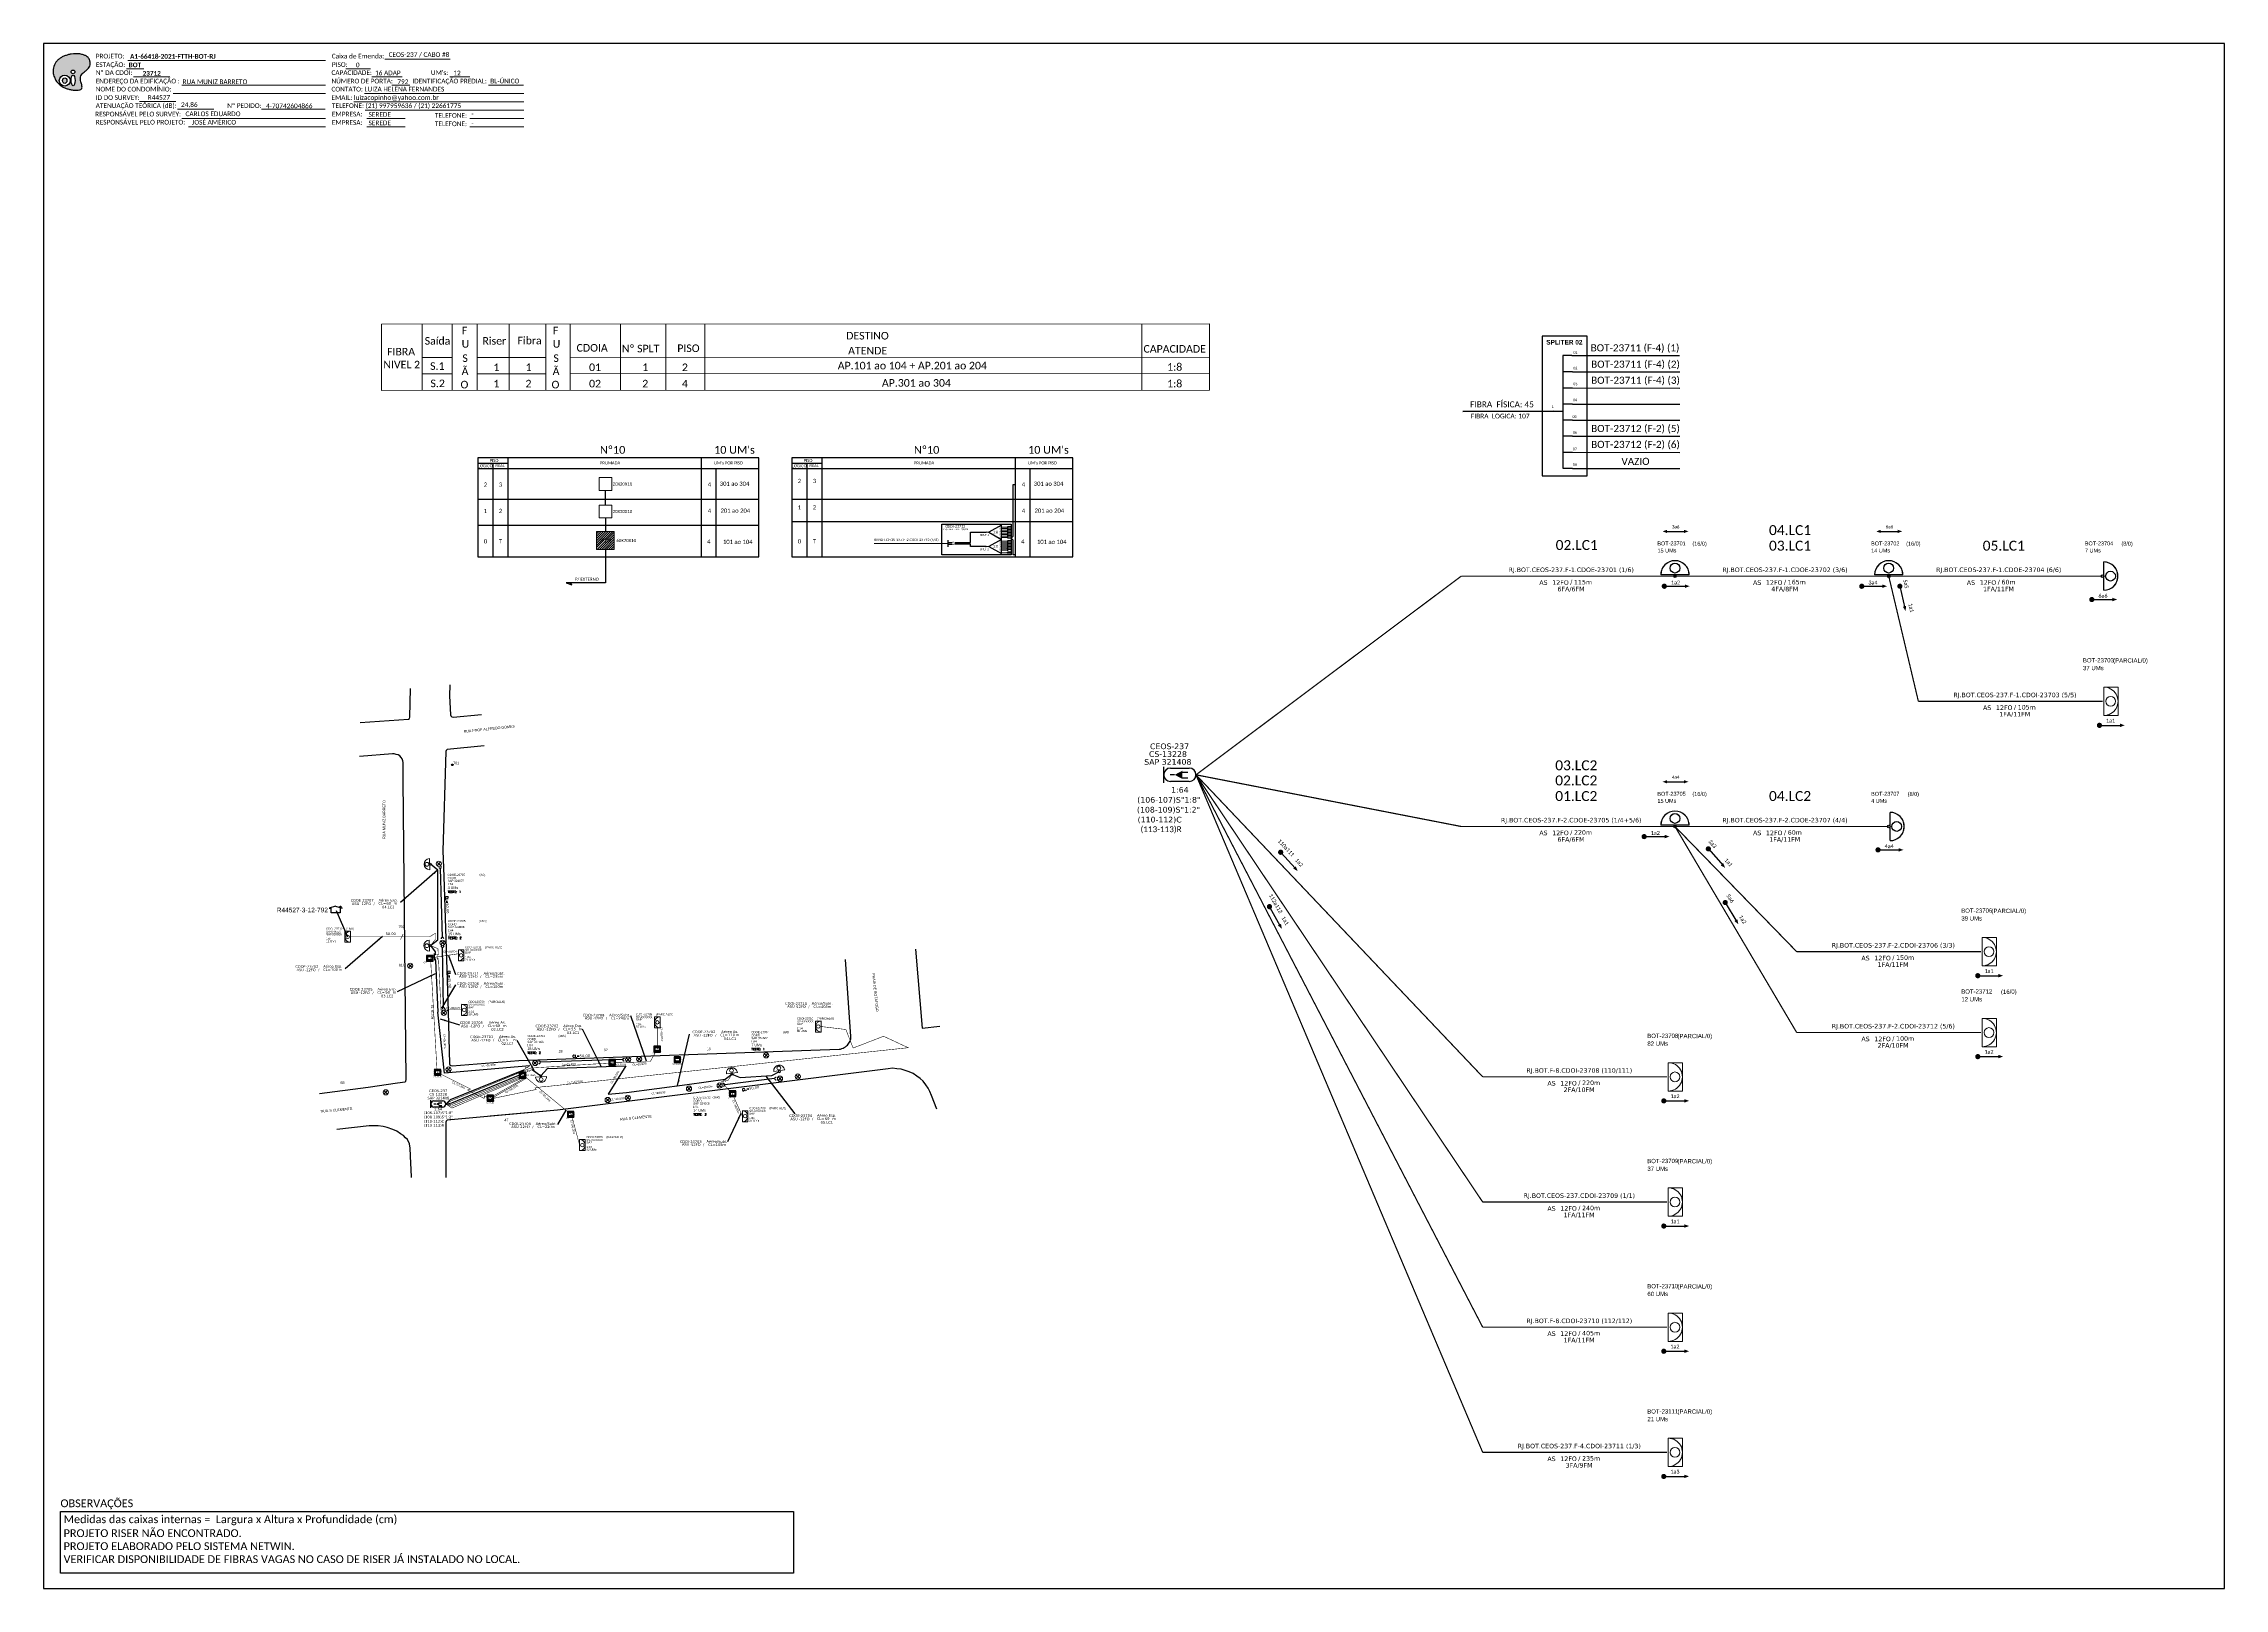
# Model space of a CAD drawing. Header units: millimetres. Extents: x 3188 to 4026, y 157 to 751.
import ezdxf
from ezdxf.enums import TextEntityAlignment as Align

# ---------------------------------------------------------------- set-up
doc = ezdxf.new("R2010")
doc.units = ezdxf.units.MM
doc.header["$LTSCALE"] = 0.1
doc.header["$MEASUREMENT"] = 0
for name, color, linetype, lineweight in [('(Notas)', 7, 'Continuous', 0), ('10.4-Postes', 1, 'Continuous', 0), ("20.0-LEGENDA DOS CDO'S", 1, 'Continuous', 0), ('20.1-CDO_INTERIOR', 1, 'Continuous', 0), ('20.2-CDO_POSTE', 1, 'Continuous', 5), ('20.6-CORDOALHA_SUPORTE', 7, 'Continuous', 25), ('40.1-ETIQUETAS', 1, 'Continuous', 20), ('_NUMERAÇÃO_', 34, 'Continuous', 0), ('Numeração', 251, 'Continuous', 0), ('Segmento Logradouro Texto', 238, 'Continuous', 0)]:
    doc.layers.add(name, color=color, linetype=linetype, lineweight=lineweight)
for name, color, linetype in [('0 @ 1', 7, 'Continuous'), ('10.1-Caixas Subterrâneas', 5, 'Continuous'), ('20.4-CEOS', 1, 'Continuous'), ('30.4-Selo', 7, 'Continuous'), ('CAP a instalar', 1, 'Continuous'), ('label_cabos', 7, 'Continuous'), ('Legenda', 1, 'Continuous'), ('Numeração Texto', 34, 'Continuous'), ('QUADRA', 7, 'Continuous'), ('SETA', 7, 'Continuous'), ('Subida Lateral', 5, 'Continuous'), ('surveys', 7, 'Continuous'), ('surveys legendas', 7, 'Continuous')]:
    doc.layers.add(name, color=color, linetype=linetype)
doc.layers.add('EXTRA', color=50, linetype='Continuous', plot=False)
doc.styles.add('ARIAL', font='arial.ttf')
doc.styles.add('DIGICADE', font='arial.ttf')
doc.styles.add('FTTH', font='arial.ttf')
doc.styles.add('ROMANS', font='romans.shx')
doc.styles.add('siredit', font='verdana.ttf')
doc.styles.get("Standard").update_dxf_attribs({"font": 'arial.ttf'})
doc.styles.add('WMF-Calibri0', font='calibri.ttf')
doc.styles.add('WMF-Calibri1', font='calibrib.ttf')
doc.linetypes.add('FENCELINE1', pattern='A,0.25,-0.1,[133,ltypeshp.shx,S=0.1,R=0,X=-0.1,Y=0],-0.1,1', length=1.45)
doc.dimstyles.new('CC', dxfattribs={"dimtxt": 1, "dimasz": 2, "dimexe": 0.18, "dimexo": 0.0625, "dimgap": 0.09, "dimtad": 0, "dimdec": 0, "dimrnd": 1, "dimzin": 0, "dimdsep": 46, "dimtxsty": 'siredit', "dimblk": 'NONE', "dimcen": 0, "dimse1": 1, "dimse2": 1, "dimsd1": 1, "dimsd2": 1, "dimclrt": 7, "dimadec": 0, "dimazin": 0, "dimtfac": 1, "dimtdec": 0, "dimtofl": 0, "dimtmove": 0, "dimatfit": 3, "dimfxl": 0, "dimtolj": 1, "dimtzin": 0, "dimarcsym": 0})

# ---------------------------------------------------------------- blocks, each defined once
blk = doc.blocks.new('OI')
h = blk.add_hatch(color=40)
edge = h.paths.add_edge_path()
edge.add_spline(control_points=[(4.35, -0.67), (3.92, -0.99), (3.26, -1.5), (2.81, -2.59), (2.9, -3.5), (3.06, -4.27), (3.31, -4.85), (3.37, -5.39), (3.4, -5.88), (3.2, -6.4), (2.54, -6.61), (1.65, -6.63), (0.55, -6.67), (-0.56, -6.42), (-1.61, -6.14), (-2.77, -5.61), (-3.92, -4.77), (-4.89, -3.7), (-5.34, -2.65), (-5.6, -1.94), (-5.85, -0.96), (-5.71, 0.47), (-5.1, 2.02), (-4.14, 3.02), (-3.3, 3.61), (-2.37, 4.16), (-1.36, 4.44), (-0.56, 4.7), (0.79, 4.85), (2.24, 4.97), (3.79, 4.57), (4.67, 4.21), (5.44, 3.65), (5.76, 2.99), (6.03, 2.21), (6.01, 1.46), (5.72, 0.64), (5.31, 0.08), (4.88, -0.38), (4.51, -0.55), (4.35, -0.67)], knot_values=[0, 0, 0, 0, 1.60434, 2.417191, 3.427595, 4.282808, 4.776746, 5.304182, 5.888771, 6.258406, 6.858137, 7.79129, 8.986195, 10.124242, 11.187857, 12.242908, 13.953784, 15.414161, 16.515391, 17.349188, 17.675853, 19.552021, 21.515531, 22.568638, 23.63245, 24.621084, 25.782718, 26.745347, 27.142653, 29.870543, 31.004649, 31.921532, 32.709589, 33.801391, 34.042471, 35.192333, 35.971461, 36.628871, 37.254359, 37.836911, 37.836911, 37.836911, 37.836911], degree=3, periodic=0)
h.paths.add_polyline_path([(1.13, -0.87, -1), (-0.04, -0.87, -1)], flags=16)
edge = h.paths.add_edge_path(flags=16)
edge.add_ellipse((0.56, -3.59), major_axis=(-0.02, 1.71), ratio=0.361305, start_angle=0, end_angle=360)
h.paths.add_polyline_path([(-0.36, -3.62, -1), (-3.8, -3.62, -1)], flags=16)
edge = h.paths.add_edge_path(flags=0)
edge.add_ellipse((-2.08, -3.62), major_axis=(0, 0.885), ratio=0.758294, start_angle=0, end_angle=360)
at = {"color": 40}
for centre, radius in [((-2.08, -3.62), 1.72), ((0.54, -0.87), 0.587)]:
    blk.add_circle(centre, radius, dxfattribs=at)
blk.add_ellipse((-2.08, -3.62), major_axis=(0, 0.885), ratio=0.758294, start_param=-3.141592653589792, end_param=3.141592653589792, dxfattribs=at)
blk.add_ellipse((0.56, -3.59), major_axis=(-0.02, 1.71), ratio=0.361305, dxfattribs=at)
at = {"color": 40, "start_tangent": (-0.800898, -0.598801), "end_tangent": (-0.800898, -0.598801)}
blk.add_spline([(4.35, -0.67), (3.2, -1.78), (2.9, -2.54), (2.92, -3.55), (3.12, -4.38), (3.28, -4.85), (3.37, -5.37), (3.35, -5.95), (3.2, -6.29), (2.66, -6.55), (1.73, -6.63), (0.54, -6.62), (-0.58, -6.41), (-1.6, -6.11), (-2.56, -5.67), (-3.95, -4.67), (-4.89, -3.56), (-5.37, -2.56), (-5.64, -1.78), (-5.72, -1.46), (-5.63, 0.42), (-4.84, 2.22), (-4.13, 2.99), (-3.27, 3.62), (-2.4, 4.09), (-1.3, 4.47), (-0.37, 4.72), (0.02, 4.77), (2.75, 4.8), (3.85, 4.53), (4.69, 4.16), (5.31, 3.68), (5.85, 2.73), (5.93, 2.5), (5.94, 1.35), (5.67, 0.62), (5.29, 0.08), (4.84, -0.36), (4.35, -0.67)], degree=3, dxfattribs=at)
blk = doc.blocks.new('POLE_POLE')
at = {"color": 1}
for p, q in [((-0.0000031, 0.0000069), (0.0000027, 0.0000015)), ((0.0000025, 0.0000071), (-0.0000029, 0.0000013))]:
    blk.add_line(p, q, dxfattribs=at)
blk.add_circle((-0.0000002, 0.0000042), 0.00000396, dxfattribs=at)
blk = doc.blocks.new('*X13')
at = {"color": 0, "linetype": 'Continuous'}
for p, q in [((-1.25, 0.34099), (-0.49099, 1.1)), ((-1.25, 0.517767), (-0.667767, 1.1)), ((-1.25, 0.694544), (-0.844544, 1.1)), ((-1.25, 0.87132), (-1.02132, 1.1)), ((-1.25, 1.048097), (-1.198097, 1.1)), ((-1.25, 0.164214), (-0.8035, 0.610714)), ((-1.25, -0.012563), (-0.8035, 0.433937)), ((-1.25, -0.18934), (-0.8035, 0.25716)), ((-1.25, -0.366117), (-0.8035, 0.080383)), ((-0.789214, 0.625), (-0.314214, 1.1)), ((-0.612437, 0.625), (-0.137437, 1.1)), ((-0.43566, 0.625), (0.03934, 1.1)), ((-0.258883, 0.625), (0.216117, 1.1)), ((-0.082107, 0.625), (0.392893, 1.1)), ((0.09467, 0.625), (0.56967, 1.1)), ((0.271447, 0.625), (0.746447, 1.1)), ((0.448223, 0.625), (0.923223, 1.1)), ((0.625, 0.625), (1.1, 1.1)), ((0.801777, 0.625), (1.25, 1.073223)), ((0.8035, 0.449947), (1.25, 0.896447)), ((0.8035, 0.27317), (1.25, 0.71967)), ((0.8035, 0.096393), (1.25, 0.542893)), ((0.8035, -0.080383), (1.25, 0.366117)), ((0.8035, -0.25716), (1.25, 0.18934)), ((0.8035, -0.433937), (1.25, 0.012563)), ((-1.25, -0.542893), (-0.8035, -0.096393)), ((-1.25, -0.71967), (-0.8035, -0.27317)), ((-1.25, -0.896447), (-0.8035, -0.449947)), ((-1.25, -1.073223), (-0.801777, -0.625)), ((-1.1, -1.1), (-0.625, -0.625)), ((-0.923223, -1.1), (-0.448223, -0.625)), ((-0.746447, -1.1), (-0.271447, -0.625)), ((-0.56967, -1.1), (-0.09467, -0.625)), ((-0.392893, -1.1), (0.082107, -0.625)), ((-0.216117, -1.1), (0.258883, -0.625)), ((-0.03934, -1.1), (0.43566, -0.625)), ((0.137437, -1.1), (0.612437, -0.625)), ((0.314214, -1.1), (0.789214, -0.625)), ((0.49099, -1.1), (1.25, -0.34099)), ((0.667767, -1.1), (1.25, -0.517767)), ((0.8035, -0.610714), (1.25, -0.164214)), ((0.844544, -1.1), (1.25, -0.694544)), ((1.02132, -1.1), (1.25, -0.87132)), ((1.198097, -1.1), (1.25, -1.048097))]:
    blk.add_line(p, q, dxfattribs=at)
blk = doc.blocks.new('MANHOLE_MQ')
at = {"color": 0, "linetype": 'Continuous'}
for p, q in [((0.0000062, 0.0000057), (-0.0000063, 0.0000057)), ((-0.0000063, 0.0000057), (-0.0000063, -0.0000053)), ((-0.000004, 0.0000033), (0.000004, 0.0000033)), ((-0.000004, -0.0000029), (-0.000004, 0.0000033)), ((0.000004, 0.0000033), (0.000004, -0.0000029)), ((0.0000062, -0.0000053), (0.0000062, 0.0000057)), ((-0.0000063, -0.0000053), (0.0000062, -0.0000053)), ((0.000004, -0.0000029), (-0.000004, -0.0000029)), ((0.000004, -0.0000029), (0.000004, -0.0000029))]:
    blk.add_line(p, q, dxfattribs=at)
at = {"color": 0, "linetype": 'Continuous', "xscale": 5e-06, "yscale": 5e-06, "zscale": 1e-05}
blk.add_blockref('*X13', (0, 0.0000002), dxfattribs=at)
blk = doc.blocks.new('*U16')
at = {"color": 0}
blk.add_line((2.14, -0.58), (-2.1, -0.68), dxfattribs=at)
for centre, radius in [((0, 0.38), 0.733), ((0.03, -1.03), 0.393)]:
    blk.add_circle(centre, radius, dxfattribs=at)
blk.add_arc((0.02, -0.63), 2.12, 1.37817, 181.37817, dxfattribs=at)
blk = doc.blocks.new('Inst CDOE-16 CAIXA DIST OPT CDOE 48F_16D C_SPL_2_1_8')
at = {"layer": "20.0-LEGENDA DOS CDO'S", "color": 0, "style": 'ARIAL'}
for tag, p, height in [('1:XX', (-0.01, 1.7), 0.8), ('SAP', (0.12, 2.96), 0.8), ('CORDOALHA', (0.12, 4.02), 0.8), ('FID', (0.12, 5.25), 0.8), ('UMS', (0.14, 0.22), 1)]:
    blk.add_attdef(tag, p, '', height=height, rotation=0.11799, dxfattribs=at)
at = {"layer": "20.0-LEGENDA DOS CDO'S", "color": 0}
for tag, p, style, flags in [('ID_ATIVIDADE', (0.12, 6.47), 'ARIAL', 3), ('FATOR', (7.92, 6.47), 'ARIAL', 1), ('QTDE', (0.1, -1.17), 'DIGICADE', 3)]:
    blk.add_attdef(tag, p, '', height=0.8, rotation=0.11799, dxfattribs=dict(at, style=style, flags=flags))
at = {"layer": "20.0-LEGENDA DOS CDO'S", "color": 0, "style": 'ARIAL'}
blk.add_attdef('FIBRAS_UTILIZADAS', text='', height=0.8, rotation=0.11799, dxfattribs=at).set_placement((13.48, 5.26), align=Align.CENTER)
blk = doc.blocks.new('Teste  FTTH')
at = {"color": 0, "lineweight": 0, "style": 'ROMANS'}
for tag, p in [('TESTE', (-2.3, -0.29)), ('QTDE', (0.21, -0.29))]:
    blk.add_attdef(tag, p, '', height=0.48, dxfattribs=at)
for tag, p, flags in [('FID', (-2.23, -1.25), 1), ('FATOR', (-2.23, -2.03), 3), ('ID_ATIVIDADE', (-2.23, -2.72), 3)]:
    blk.add_attdef(tag, p, '', height=0.48, dxfattribs=dict(at, flags=flags))
blk = doc.blocks.new('Inst CDOE-8 CAIXA DIST OPT CDOE 48F_8D C_SPL OPTAP')
at = {"layer": "20.0-LEGENDA DOS CDO'S", "color": 0, "style": 'ARIAL'}
for tag, p, height in [('1:XX', (-0.01, 1.7), 0.8), ('SAP', (0.12, 2.96), 0.8), ('CORDOALHA', (0.12, 4.02), 0.8), ('FID', (0.12, 5.25), 0.8), ('UMS', (0.14, 0.22), 1)]:
    blk.add_attdef(tag, p, '', height=height, rotation=0.11799, dxfattribs=at)
at = {"layer": "20.0-LEGENDA DOS CDO'S", "color": 0}
for tag, p, style, flags in [('ID_ATIVIDADE', (0.12, 6.47), 'ARIAL', 3), ('FATOR', (7.92, 6.47), 'ARIAL', 1), ('QTDE', (0.23, -0.97), 'DIGICADE', 3)]:
    blk.add_attdef(tag, p, '', height=0.8, rotation=0.11799, dxfattribs=dict(at, style=style, flags=flags))
at = {"layer": "20.0-LEGENDA DOS CDO'S", "color": 0, "style": 'ARIAL'}
blk.add_attdef('FIBRAS_UTILIZADAS', text='', height=0.8, rotation=0.11799, dxfattribs=at).set_placement((13.48, 5.26), align=Align.CENTER)
blk = doc.blocks.new('CDOI_CT_DRT')
at = {"layer": '20.1-CDO_INTERIOR', "color": 0, "lineweight": 18}
blk.add_lwpolyline([(2.13, -2.13), (2.13, 2.12), (0, 2.12), (0, -2.13)], close=True, dxfattribs=at)
blk.add_circle((1.06, 0), 0.68, dxfattribs=at)
blk.add_arc((0, 0), 2.13, 269.97241, 89.97241, dxfattribs=at)
at = {"layer": "20.0-LEGENDA DOS CDO'S", "color": 0, "style": 'ARIAL'}
for tag, p in [('SAP', (2.61, 0.61)), ('CDO_N', (2.61, 2.69)), ('SURVEY', (2.61, 1.6)), ('1:XX', (2.6, -1.08)), ('UMS', (2.6, -2.09))]:
    blk.add_attdef(tag, p, '', height=0.68, rotation=359.97241, dxfattribs=at)
blk.add_attdef('FIBRAS_UTILIZADAS', text='', height=0.68, rotation=359.97241, dxfattribs=at).set_placement((10.32, 2.69), align=Align.CENTER)
blk = doc.blocks.new('CDOI_CT_ESQ')
at = {"layer": '20.1-CDO_INTERIOR', "color": 0, "lineweight": 18}
blk.add_lwpolyline([(-2.12, -2.13), (-2.12, 2.12), (0, 2.12), (0.01, -2.13)], close=True, dxfattribs=at)
blk.add_circle((-1.06, 0), 0.68, dxfattribs=at)
blk.add_arc((0.01, 0), 2.13, 90.02759, 270.02759, dxfattribs=at)
at = {"layer": "20.0-LEGENDA DOS CDO'S", "color": 0, "style": 'ARIAL'}
for tag, p in [('SAP', (-9.3, 0.61)), ('CDO_N', (-9.3, 2.69)), ('SURVEY', (-9.3, 1.6)), ('1:XX', (-9.31, -1.08)), ('UMS', (-9.31, -2.09))]:
    blk.add_attdef(tag, p, '', height=0.68, rotation=359.97241, dxfattribs=at)
blk.add_attdef('FIBRAS_UTILIZADAS', text='', height=0.68, rotation=359.97241, dxfattribs=at).set_placement((-1.59, 2.69), align=Align.CENTER)
blk = doc.blocks.new('*U26')
at = {"layer": '20.4-CEOS'}
for p, q in [((-4.54, 1.19), (-1.19, 1.19)), ((-1.19, -1.19), (-4.54, -1.19))]:
    blk.add_line(p, q, dxfattribs=at)
for points in [[(-5.73, -1.43), (-5.73, 1.44)], [(-3.79, 0), (-4.59, 0)], [(-2.47, 0.48), (-1.45, 0.48)], [(-2.47, -0.52), (-1.45, -0.52)]]:
    blk.add_lwpolyline(points, dxfattribs=at)
blk.add_lwpolyline([(-3.79, 0, 0, 1.47, 0), (-2.41, 0, 1.47, 1.47, 0)], format="xyseb", dxfattribs=at)
for centre, start, end in [((-4.54, 0), 90, 270), ((-1.19, 0), 270, 90)]:
    blk.add_arc(centre, 1.19, start, end, dxfattribs=at)
at = {"layer": '20.4-CEOS', "color": 7, "style": 'siredit'}
for tag, p in [('LOCAL', (-2.86, 4.24)), ('SAP', (-2.81, 2.77)), ('FID', (-2.86, 5.6)), ('RACIO_SPLITAGEM', (-2.86, -1.88))]:
    blk.add_attdef(tag, text='', height=1.01, dxfattribs=at).set_placement(p, align=Align.TOP_CENTER)
for tag, flags, p in [('ID_ATIVIDADE', 3, (-2.86, -3.58)), ('FATOR', 1, (-2.86, -4.89))]:
    blk.add_attdef(tag, text='', height=1.01, dxfattribs=dict(at, flags=flags)).set_placement(p, align=Align.TOP_CENTER)
at = {"layer": '20.4-CEOS', "color": 7, "style": 'siredit', "flags": 3}
blk.add_attdef('QTDE', (-4.97, -7.12), '', height=1.01, dxfattribs=at)
blk = doc.blocks.new('*U27')
at = {"layer": '20.4-CEOS', "color": 7, "style": 'siredit'}
for tag, p in [('FIBRAS_SPLITTER', (0, 0)), ('FIBRAS_TOP_C', (0, -4.13)), ('RESERVA_FINAIS', (0, -5.46))]:
    blk.add_attdef(tag, p, '', height=1.01, dxfattribs=at)
for tag, p, flags in [('QTDE', (0, -9.4), 1), ('ID_ATIVIDADE', (0, -6.77), 3), ('FATOR', (0, -8.09), 1), ('FID', (0, -10.71), 1)]:
    blk.add_attdef(tag, p, '', height=1.01, dxfattribs=dict(at, flags=flags))
blk = doc.blocks.new('*U28')
at = {"layer": '20.4-CEOS', "color": 7, "style": 'siredit'}
blk.add_attdef('FIBRAS_SPLITTER', (0, 0), '', height=1.01, dxfattribs=at)
for tag, p, flags in [('QTDE', (0, -4.11), 1), ('ID_ATIVIDADE', (0, -1.48), 3), ('FATOR', (0, -2.79), 1), ('FID', (0, -5.42), 1)]:
    blk.add_attdef(tag, p, '', height=1.01, dxfattribs=dict(at, flags=flags))
blk = doc.blocks.new('Inst CORD BENZINAL 4.55MM 3F (sem recursos)')
at = {"layer": '20.6-CORDOALHA_SUPORTE', "color": 0, "lineweight": 0, "style": 'ROMANS'}
for tag, p, flags in [('ID_ATIVIDADE', (-5.2, -6.67), 3), ('FID', (-5.2, -8.9), 1), ('FATOR', (-5.2, -4.44), 3)]:
    blk.add_attdef(tag, p, '', height=1, dxfattribs=dict(at, flags=flags))
blk.add_attdef('LANCE', text='', height=1, dxfattribs=at).set_placement((-0.54, -2.21), align=Align.RIGHT)
at = {"layer": '20.6-CORDOALHA_SUPORTE', "color": 0, "style": 'siredit'}
blk.add_attdef('QTDE', (-0.54, -2.21), '', height=1, rotation=359.69001, dxfattribs=at)
blk = doc.blocks.new('Inst CB AS CFOA-SM-ASU-120-S-12')
at = {"layer": 'label_cabos', "color": 0, "style": 'siredit'}
for tag, flags, p in [('ID_ATIVIDADE', 3, (1.31, 2.67)), ('FATOR', 1, (11.56, 2.55))]:
    blk.add_attdef(tag, text='', height=1, rotation=359.69001, dxfattribs=dict(at, flags=flags)).set_placement(p, align=Align.MIDDLE_CENTER)
for tag, p in [('TIPO_CABO', (1.26, 0)), ('DESTINO_CABO', (3.13, 1.26)), ('CABO', (4.69, -0.05)), ('/', (7.71, -0.05)), ('LANCE', (10.81, 0)), ('TIPO_CABO', (13.11, 1.24)), ('UND', (15.96, 0)), ('FID', (13.15, -1.41))]:
    blk.add_attdef(tag, text='', height=1, rotation=359.69001, dxfattribs=at).set_placement(p, align=Align.MIDDLE_CENTER)
blk.add_attdef('QTDE', (12.43, -0.47), '', height=1, rotation=359.69001, dxfattribs=at)
blk = doc.blocks.new('_None')
blk = doc.blocks.new('Inst CB ESP CFOA-SM-ASU-120-S-12')
at = {"layer": 'label_cabos', "color": 0, "style": 'siredit'}
for tag, flags, p in [('ID_ATIVIDADE', 3, (1.31, 2.67)), ('FATOR', 1, (11.56, 2.55))]:
    blk.add_attdef(tag, text='', height=1, rotation=359.69001, dxfattribs=dict(at, flags=flags)).set_placement(p, align=Align.MIDDLE_CENTER)
for tag, p in [('TIPO_CABO', (1.26, 0)), ('DESTINO_CABO', (3.13, 1.26)), ('CABO', (4.69, -0.05)), ('/', (7.71, -0.05)), ('LANCE', (10.81, 0)), ('TIPO_CABO', (13.11, 1.24)), ('UND', (15.96, 0)), ('FID', (13.15, -1.41))]:
    blk.add_attdef(tag, text='', height=1, rotation=359.69001, dxfattribs=at).set_placement(p, align=Align.MIDDLE_CENTER)
blk.add_attdef('QTDE', (12.43, -0.47), '', height=1, rotation=359.69001, dxfattribs=at)
blk = doc.blocks.new('LEGENDA DOS CABOS')
at = {"layer": 'EXTRA', "color": 0, "style": 'siredit'}
for tag, p in [('ID', (4.6, 0.97)), ('XX', (9.03, 0.97))]:
    blk.add_attdef(tag, text='', height=0.48, rotation=359.69001, dxfattribs=at).set_placement(p, align=Align.MIDDLE_CENTER)
at = {"layer": 'Legenda', "color": 0, "style": 'siredit'}
for tag, p in [('TIPO_CABO', (1.31, 0)), ('CABO', (4.69, -0.05)), ('/', (6.81, -0.05)), ('METROS', (10.03, -0.05))]:
    blk.add_attdef(tag, text='', height=0.8, rotation=359.69001, dxfattribs=at).set_placement(p, align=Align.MIDDLE_CENTER)
blk = doc.blocks.new('SURVEY_SURVEY')
for p, q in [((0, 0.0000254), (-0.0000251, 0.000018)), ((-0.0000251, 0.000018), (-0.0000173, 0.000018)), ((-0.0000172, 0), (-0.0000172, 0.0000179)), ((0.0000172, 0), (-0.0000172, 0)), ((0, 0.0000254), (0.0000251, 0.000018)), ((0.0000169, 0.0000264), (0.0000195, 0.0000264)), ((0.0000169, 0.0000205), (0.0000169, 0.0000264)), ((0.0000251, 0.000018), (0.0000172, 0.000018)), ((0.0000172, 0.000018), (0.0000172, 0)), ((0.0000195, 0.0000264), (0.0000195, 0.0000198))]:
    blk.add_line(p, q)
blk = doc.blocks.new('CEOS_RP_CT_DRT')
at = {"layer": '20.4-CEOS', "color": 0}
for p, q in [((-4.54, 1.19), (-1.19, 1.19)), ((-1.19, -1.19), (-4.54, -1.19))]:
    blk.add_line(p, q, dxfattribs=at)
for points in [[(-5.73, -1.43), (-5.73, 1.44)], [(-3.79, 0), (-4.59, 0)], [(-2.47, 0.48), (-1.45, 0.48)], [(-2.47, -0.52), (-1.45, -0.52)]]:
    blk.add_lwpolyline(points, dxfattribs=at)
blk.add_lwpolyline([(-3.79, 0, 0, 1.47, 0), (-2.41, 0, 1.47, 1.47, 0)], format="xyseb", dxfattribs=at)
for centre, start, end in [((-4.54, 0), 90, 270), ((-1.19, 0), 270, 90)]:
    blk.add_arc(centre, 1.19, start, end, dxfattribs=at)
at = {"layer": '20.4-CEOS', "color": 7, "style": 'siredit'}
for tag, p in [('Nº_DA_CEOS', (-2.86, 5.6)), ('LOCAL', (-2.86, 4.24)), ('SAP', (-2.86, 2.78)), ('RACIO_SPLITAGEM', (-2.86, -1.88)), ('FIBRAS_SPLITTER', (-2.86, -3.58)), ('RESERVA_FINAIS', (-2.86, -6.39)), ('FIBRAS_TOP_C', (-2.86, -5.08))]:
    blk.add_attdef(tag, text='', height=1.01, dxfattribs=at).set_placement(p, align=Align.TOP_CENTER)
blk = doc.blocks.new('CDOE-TEXTO PADRÃO')
at = {"layer": "20.0-LEGENDA DOS CDO'S", "color": 0, "style": 'ARIAL'}
for tag, p in [('CDO_N', (0.49, 7.39)), ('SAP', (0.51, 1.67)), ('CORDOALHA', (0.5, 4.33)), ('SPLITER_1', (0.59, -0.91)), ('(XX-XX_F)S', (0.54, -8.29)), ('SPLITER_2', (0.6, -3.55)), ('(XX-XX_L)S', (0.55, -10.83)), ('UMS', (0.55, -13.15))]:
    blk.add_attdef(tag, p, '', height=1.7, rotation=0.11799, dxfattribs=at)
blk.add_attdef('FIBRAS_UTILIZADAS', text='', height=1.7, rotation=0.11799, dxfattribs=at).set_placement((19.77, 7.43), align=Align.CENTER)
blk = doc.blocks.new('ETIQUETA_RS5F')
at = {"layer": '40.1-ETIQUETAS', "color": 0, "style": 'siredit'}
blk.add_text('/', height=1.5, dxfattribs=at).set_placement((1.55, -1.95), align=Align.MIDDLE_RIGHT)
for tag, p in [('ETIQUETA_R_SECUNDARIA', (1.18, 2.1)), ('ETIQUETA_R_PRIMARIA', (1.18, 4.1)), ('F_ATIVAS/F_MORTAS', (1.11, -4.24))]:
    blk.add_attdef(tag, text='', height=1.5, dxfattribs=at).set_placement(p, align=Align.MIDDLE_CENTER)
for tag, p in [('TIPO_CABO', (-6.62, -2.12)), ('CAP_CABO', (0.37, -2.09))]:
    blk.add_attdef(tag, text='', height=1.5, dxfattribs=at).set_placement(p, align=Align.MIDDLE_RIGHT)
for tag, p in [('FUSÃO_1', (0.82, -8.39)), ('FUSÃO_2', (0.82, -10.6)), ('FUSÃO_3', (0.82, -12.93)), ('FUSÃO_4', (0.82, -15.14)), ('FUSÃO_5', (0.82, -17.16))]:
    blk.add_attdef(tag, text='', height=1.5, dxfattribs=at).set_placement(p, align=Align.CENTER)
blk.add_attdef('METROS', text='', height=1.5, dxfattribs=at).set_placement((2.11, -1.95), align=Align.MIDDLE_LEFT)

msp = doc.modelspace()

# ---------------------------------------------------------------- hatches: boundary and pattern name
h = msp.add_hatch()
h.set_pattern_fill('ANSI31', color=1, scale=5, style=0)
h.set_pattern_definition([(45, (3094.7306, 364.27615), (-0.4419417, 0.4419417), [])])
h.paths.add_polyline_path([(3400.54, 556.26), (3407.33, 556.26), (3407.33, 563.14), (3400.54, 563.14)])
h.paths.add_polyline_path([(3401.54, 558.43), (3406.58, 558.43), (3406.58, 561.01), (3401.54, 561.01)], flags=24)
h = msp.add_hatch(color=3)
h.dxf.hatch_style = 1
edge = h.paths.add_edge_path()
edge.add_arc((3550.26, 562.86), 0.121, 0, 360)
h = msp.add_hatch(color=3)
h.dxf.hatch_style = 1
edge = h.paths.add_edge_path()
edge.add_arc((3550.26, 557.41), 0.121, 0, 360)

# ---------------------------------------------------------------- linework, layer by layer
at = {"layer": '(Notas)', "lineweight": 0}
for p, q in [((3333.43, 617.37), (3333.43, 642.83)), ((3344.96, 617.37), (3344.96, 642.83)), ((3354.6, 617.37), (3354.6, 642.83)), ((3366.94, 617.37), (3366.94, 642.83)), ((3380.97, 617.37), (3380.97, 642.83)), ((3390.43, 617.37), (3390.43, 642.83)), ((3409.74, 617.38), (3409.74, 642.83)), ((3427.22, 617.39), (3427.22, 642.83)), ((3442.13, 617.4), (3442.13, 642.83)), ((3610.19, 617.49), (3610.19, 642.97))]:
    msp.add_line(p, q, dxfattribs=at)
msp.add_lwpolyline([(3636.19, 642.97), (3636.19, 617.5)], dxfattribs=at)
at = {"color": 7, "linetype": 'Continuous'}
for p, q in [((3772.07, 630.82), (3772.07, 587.39)), ((3775.58, 630.82), (3772.07, 630.82)), ((3775.76, 624.53), (3772.24, 624.53)), ((3775.76, 618.34), (3772.24, 618.34)), ((3768.42, 609.39), (3772.05, 609.39)), ((3775.76, 612.12), (3772.24, 612.12)), ((3775.76, 605.96), (3772.24, 605.96)), ((3775.76, 599.79), (3772.24, 599.79)), ((3775.76, 593.6), (3772.24, 593.6)), ((3775.76, 587.43), (3772.24, 587.43))]:
    msp.add_line(p, q, dxfattribs=at)
at = {"color": 10, "linetype": 'Continuous'}
for p, q in [((3775.58, 630.82), (3816.96, 630.8)), ((3775.76, 624.53), (3817.13, 624.52)), ((3775.76, 618.35), (3817.13, 618.34)), ((3775.76, 612.13), (3817.13, 612.12)), ((3775.76, 605.97), (3817.13, 605.96)), ((3775.76, 599.8), (3817.13, 599.79)), ((3775.76, 593.61), (3817.13, 593.6)), ((3775.76, 587.43), (3817.13, 587.41))]:
    msp.add_line(p, q, dxfattribs=at)
at = {"color": 1, "linetype": 'Continuous', "lineweight": 60}
msp.add_line((3768.42, 609.39), (3733.63, 609.28), dxfattribs=at)
at = {"color": 1}
msp.add_line((3535.65, 559.83), (3535.65, 557.33), dxfattribs=at)
at = {"color": 7}
for p, q in [((3820.64, 546.5), (3809.77, 546.5)), ((3902.83, 546.5), (3891.96, 546.5)), ((3980.09, 540.56), (3980.09, 551.44)), ((3897.9, 444.29), (3897.9, 455.17))]:
    msp.add_line(p, q, dxfattribs=at)
at = {"color": 5}
msp.add_line((3820.64, 450.23), (3809.76, 450.23), dxfattribs=at)
at = {"color": 0}
for p, q in [((3194.4, 186.38), (3476.26, 186.38)), ((3194.4, 162.67), (3194.4, 186.38)), ((3476.26, 186.38), (3476.26, 162.67)), ((3476.26, 162.67), (3194.4, 162.67))]:
    msp.add_line(p, q, dxfattribs=at)
msp.add_lwpolyline([(3187.9, 156.77), (4026.46, 156.77), (4026.46, 750.77), (3187.9, 750.77)], close=True)
at = {"color": 7, "lineweight": 0}
for points in [[(3219.83, 741.03), (3226.38, 741.03)], [(3220.34, 744.31), (3296.32, 744.31)], [(3222.49, 737.96), (3236.43, 737.96)], [(3304.11, 741.08), (3313.59, 741.08)], [(3314.16, 737.96), (3325.78, 737.96)], [(3319.15, 744.8), (3344.29, 744.8)], [(3344.1, 737.96), (3351.77, 737.96)], [(3237.65, 731.61), (3296.32, 731.61)], [(3241.06, 734.73), (3296.32, 734.73)], [(3311.28, 731.61), (3372.5, 731.61)], [(3321.75, 734.73), (3328.69, 734.73)], [(3358.92, 734.73), (3372.48, 734.73)], [(3224.81, 728.55), (3238.75, 728.55)], [(3239.34, 725.58), (3253.29, 725.58)], [(3241.06, 722.03), (3296.32, 722.03)], [(3271.67, 725.59), (3296.17, 725.59)], [(3307.24, 728.38), (3372.5, 728.38)], [(3311.52, 725.14), (3372.5, 725.14)], [(3312.13, 722.03), (3326.93, 722.03)], [(3351.73, 722.03), (3372.5, 722.03)], [(3243.55, 718.79), (3296.32, 718.79)], [(3312.13, 718.79), (3326.93, 718.79)], [(3351.73, 718.79), (3372.5, 718.79)]]:
    msp.add_lwpolyline(points, dxfattribs=at)
at = {"color": 7}
msp.add_lwpolyline([(3764.1, 584.61), (3781.38, 584.61), (3781.38, 638.26), (3764.1, 638.26)], close=True, dxfattribs=at)
at = {"color": 0}
for points in [[(3462.86, 591.54), (3354.9, 591.54)], [(3354.9, 589.49), (3366.47, 589.49)], [(3354.9, 587.43), (3462.86, 587.43)], [(3583.6, 591.54), (3475.64, 591.54)], [(3475.64, 589.49), (3487.21, 589.49)], [(3475.64, 587.43), (3583.6, 587.43)]]:
    msp.add_lwpolyline(points, dxfattribs=at)
for points in [[(3354.9, 591.54), (3354.9, 587.43)], [(3354.9, 587.43), (3462.86, 587.43)], [(3354.9, 587.43), (3462.86, 587.43)], [(3354.9, 587.43), (3462.86, 587.43)], [(3354.9, 587.43), (3354.9, 553.41), (3462.86, 553.41), (3462.86, 587.43)], [(3360.69, 589.49), (3360.69, 587.43)], [(3360.69, 587.43), (3360.69, 553.41)], [(3366.47, 587.43), (3366.47, 591.54)], [(3366.47, 553.41), (3366.47, 587.43)], [(3440.76, 591.54), (3440.76, 587.43)], [(3440.76, 587.43), (3440.76, 553.41)], [(3446.55, 553.41), (3446.55, 587.43)], [(3462.86, 587.43), (3462.86, 591.54)], [(3475.64, 591.54), (3475.64, 587.43)], [(3475.64, 587.43), (3583.6, 587.43)], [(3475.64, 587.43), (3583.6, 587.43)], [(3475.64, 587.43), (3583.6, 587.43)], [(3475.64, 587.43), (3475.64, 553.41), (3583.6, 553.41), (3583.6, 587.43)], [(3481.43, 589.49), (3481.43, 587.43)], [(3481.43, 587.43), (3481.43, 553.41)], [(3487.21, 587.43), (3487.21, 591.54)], [(3487.21, 553.41), (3487.21, 587.43)], [(3561.5, 591.54), (3561.5, 587.43)], [(3561.5, 587.43), (3561.5, 553.41)], [(3567.29, 553.41), (3567.29, 587.43)], [(3583.6, 587.43), (3583.6, 591.54)], [(3354.9, 575.6), (3462.86, 575.6)], [(3475.64, 575.6), (3583.6, 575.6)], [(3354.9, 565.59), (3462.86, 565.59)], [(3475.64, 566.98), (3583.6, 566.98)]]:
    msp.add_lwpolyline(points)
at = {"color": 7, "lineweight": 0}
for points in [[(3406.38, 583.87), (3401.54, 583.87), (3401.54, 578.96), (3406.38, 578.96)], [(3406.38, 573.29), (3401.54, 573.29), (3401.54, 568.38), (3406.38, 568.38)]]:
    msp.add_lwpolyline(points, close=True, dxfattribs=at)
at = {"color": 3}
for points in [[(3403.96, 573.29), (3403.96, 578.96)], [(3561.5, 554.21), (3560.68, 554.21), (3560.68, 559.81), (3559.89, 560.56), (3560.68, 561.31), (3560.68, 581.26), (3561.5, 581.26)], [(3403.96, 568.38), (3403.93, 563.14)], [(3538.26, 558.98), (3544.25, 558.98), (3544.25, 562.86), (3550.26, 562.86)], [(3535.65, 558.98), (3537.23, 558.98)]]:
    msp.add_lwpolyline(points, dxfattribs=at)
at = {"color": 1, "lineweight": 0}
msp.add_lwpolyline([(3400.54, 563.14), (3407.33, 563.14), (3407.33, 556.26), (3400.54, 556.26)], close=True, dxfattribs=at)
at = {"color": 1}
msp.add_lwpolyline([(3533.33, 565.93), (3559.89, 565.93), (3559.89, 554.21), (3533.33, 554.21)], close=True, dxfattribs=at)
at = {"color": 1, "lineweight": 0}
for points in [[(3551.37, 562.86), (3550.26, 562.86)], [(3551.37, 557.41), (3550.26, 557.41)]]:
    msp.add_lwpolyline(points, dxfattribs=at)
at = {"color": 1}
for points in [[(3556.21, 565.58), (3551.37, 562.86), (3556.21, 560.13), (3556.21, 565.58)], [(3403.93, 556.26), (3403.93, 543.48), (3388.86, 543.48)], [(3556.21, 560.13), (3551.37, 557.41), (3556.21, 554.68), (3556.21, 560.13)], [(3388.86, 543.48), (3391.07, 542.68)], [(3391.07, 542.68), (3390.37, 543.59)]]:
    msp.add_lwpolyline(points, dxfattribs=at)
at = {"color": 3, "lineweight": 0}
for points in [[(3558.4, 564.87), (3556.21, 564.87)], [(3556.21, 564.3), (3558.4, 564.3)], [(3556.21, 563.72), (3558.4, 563.72)], [(3556.21, 563.15), (3558.4, 563.15)], [(3556.21, 562.57), (3558.4, 562.57)], [(3556.21, 561.99), (3558.4, 561.99)], [(3558.69, 565.12), (3558.69, 564.63)], [(3558.69, 565.12), (3559.89, 565.12)], [(3558.69, 564.63), (3559.89, 564.63)], [(3558.69, 564.54), (3558.69, 564.05)], [(3558.69, 564.54), (3559.89, 564.54)], [(3558.69, 564.05), (3559.89, 564.05)], [(3558.69, 563.97), (3558.69, 563.48)], [(3558.69, 563.97), (3559.89, 563.97)], [(3558.69, 563.48), (3559.89, 563.48)], [(3558.69, 563.39), (3558.69, 562.9)], [(3558.69, 563.39), (3559.89, 563.39)], [(3558.69, 562.9), (3559.89, 562.9)], [(3558.69, 562.82), (3558.69, 562.32)], [(3558.69, 562.82), (3559.89, 562.82)], [(3558.69, 562.32), (3559.89, 562.32)], [(3558.69, 562.24), (3558.69, 561.75)], [(3558.69, 562.24), (3559.89, 562.24)], [(3556.21, 561.42), (3558.4, 561.42)], [(3556.21, 560.84), (3558.4, 560.84)], [(3558.4, 559.43), (3556.21, 559.43)], [(3556.21, 558.85), (3558.4, 558.85)], [(3556.21, 558.27), (3558.4, 558.27)], [(3556.21, 557.7), (3558.4, 557.7)], [(3556.21, 557.12), (3558.4, 557.12)], [(3556.21, 556.54), (3558.4, 556.54)], [(3556.21, 555.97), (3558.4, 555.97)], [(3556.21, 555.02), (3558.4, 555.02)], [(3558.69, 561.75), (3559.89, 561.75)], [(3558.69, 561.66), (3558.69, 561.17)], [(3558.69, 561.66), (3559.89, 561.66)], [(3558.69, 561.17), (3559.89, 561.17)], [(3558.69, 561.09), (3558.69, 560.59)], [(3558.69, 561.09), (3559.89, 561.09)], [(3558.69, 560.59), (3559.89, 560.59)], [(3558.69, 559.67), (3558.69, 559.18)], [(3558.69, 559.67), (3559.89, 559.67)], [(3558.69, 559.18), (3559.89, 559.18)], [(3558.69, 559.1), (3558.69, 558.6)], [(3558.69, 559.1), (3559.89, 559.1)], [(3558.69, 558.6), (3559.89, 558.6)], [(3558.69, 558.52), (3558.69, 558.03)], [(3558.69, 558.52), (3559.89, 558.52)], [(3558.69, 558.03), (3559.89, 558.03)], [(3558.69, 557.94), (3558.69, 557.45)], [(3558.69, 557.94), (3559.89, 557.94)], [(3558.69, 557.45), (3559.89, 557.45)], [(3558.69, 557.37), (3558.69, 556.87)], [(3558.69, 557.37), (3559.89, 557.37)], [(3558.69, 556.87), (3559.89, 556.87)], [(3558.69, 556.79), (3558.69, 556.3)], [(3558.69, 556.79), (3559.89, 556.79)], [(3558.69, 556.3), (3559.89, 556.3)], [(3558.69, 556.21), (3558.69, 555.72)], [(3558.69, 556.21), (3559.89, 556.21)], [(3558.69, 555.35), (3559.89, 555.35)], [(3558.69, 555.27), (3558.69, 554.78)], [(3558.69, 555.27), (3559.89, 555.27)], [(3558.69, 554.78), (3559.89, 554.78)]]:
    msp.add_lwpolyline(points, dxfattribs=at)
for points in [[(3558.4, 565.02), (3558.69, 565.02), (3558.69, 564.73), (3558.4, 564.73)], [(3558.4, 564.44), (3558.69, 564.44), (3558.69, 564.16), (3558.4, 564.16)], [(3558.4, 563.86), (3558.69, 563.86), (3558.69, 563.58), (3558.4, 563.58)], [(3558.4, 563.29), (3558.69, 563.29), (3558.69, 563), (3558.4, 563)], [(3558.4, 562.71), (3558.69, 562.71), (3558.69, 562.43), (3558.4, 562.43)], [(3558.4, 562.14), (3558.69, 562.14), (3558.69, 561.85), (3558.4, 561.85)], [(3558.4, 561.56), (3558.69, 561.56), (3558.69, 561.27), (3558.4, 561.27)], [(3558.4, 560.98), (3558.69, 560.98), (3558.69, 560.7), (3558.4, 560.7)], [(3558.4, 559.57), (3558.69, 559.57), (3558.69, 559.28), (3558.4, 559.28)], [(3558.4, 558.99), (3558.69, 558.99), (3558.69, 558.71), (3558.4, 558.71)], [(3558.4, 558.42), (3558.69, 558.42), (3558.69, 558.13), (3558.4, 558.13)], [(3558.4, 557.84), (3558.69, 557.84), (3558.69, 557.55), (3558.4, 557.55)], [(3558.4, 557.26), (3558.69, 557.26), (3558.69, 556.98), (3558.4, 556.98)], [(3558.4, 556.69), (3558.69, 556.69), (3558.69, 556.4), (3558.4, 556.4)], [(3558.4, 556.11), (3558.69, 556.11), (3558.69, 555.82), (3558.4, 555.82)], [(3558.4, 555.17), (3558.69, 555.17), (3558.69, 554.88), (3558.4, 554.88)]]:
    msp.add_lwpolyline(points, close=True, dxfattribs=at)
at = {"color": 1}
msp.add_lwpolyline([(3507.14, 558.58, 0.4, 0.4, 0), (3535.65, 558.58, 0.4, 0.4, 0)], format="xyseb", dxfattribs=at)
at = {"color": 2}
for points in [[(3535.65, 558.25), (3537.23, 558.25)], [(3550.26, 557.41), (3544.25, 557.41), (3544.25, 558.25), (3538.26, 558.25)]]:
    msp.add_lwpolyline(points, dxfattribs=at)
at = {"const_width": 1}
for points in [[(3810.6, 542.11, 1), (3811.6, 542.11, 1)], [(3886.53, 542.11, 1), (3887.53, 542.11, 1)], [(3901.58, 542.6, 1), (3901.8, 541.63, 1)], [(3974.98, 537, 1), (3975.98, 537, 1)], [(3977.92, 488.62, 1), (3978.92, 488.62, 1)], [(3802.84, 445.85, 1), (3803.84, 445.85, 1)], [(3663.25, 440.19, 1), (3663.92, 439.45, 1)], [(3827.7, 441.51, 1), (3828.36, 440.76, 1)], [(3892.79, 440.73, 1), (3893.79, 440.73, 1)], [(3659.03, 419.34, 1), (3659.52, 418.47, 1)], [(3834.27, 420.91, 1), (3834.78, 420.05, 1)], [(3931.14, 392.35, 1), (3932.14, 392.35, 1)], [(3931.14, 361.25, 1), (3932.14, 361.25, 1)], [(3810.4, 344.22, 1), (3811.4, 344.22, 1)], [(3810.4, 296.08, 1), (3811.4, 296.08, 1)], [(3810.4, 247.95, 1), (3811.4, 247.95, 1)], [(3810.39, 199.81, 1), (3811.39, 199.81, 1)]]:
    msp.add_lwpolyline(points, format="xyb", close=True, dxfattribs=at)
at = {"color": 4}
msp.add_lwpolyline([(3300.37, 417.43), (3304.78, 407.32)], dxfattribs=at)
at = {"color": 3}
for centre in [(3550.26, 562.86), (3550.26, 557.41)]:
    msp.add_circle(centre, 0.121, dxfattribs=at)
at = {"color": 7}
for centre, radius in [((3815.2, 549.08), 1.88), ((3815.21, 546), 0.503), ((3897.4, 549.08), 1.88), ((3897.4, 546), 0.503), ((3979.59, 546), 0.503), ((3982.68, 546), 1.88), ((3897.39, 449.73), 0.503), ((3900.48, 449.73), 1.88)]:
    msp.add_circle(centre, radius, dxfattribs=at)
at = {"color": 5}
for centre, radius in [((3815.2, 452.82), 1.88), ((3815.2, 449.73), 0.503)]:
    msp.add_circle(centre, radius, dxfattribs=at)
at = {"color": 7}
for centre, start, end in [((3815.2, 546.5), 360, 180), ((3897.4, 546.5), 360, 180), ((3980.09, 546), 270, 90), ((3897.9, 449.73), 270, 90)]:
    msp.add_arc(centre, 5.44, start, end, dxfattribs=at)
at = {"color": 5}
msp.add_arc((3815.2, 450.23), 5.44, 360, 180, dxfattribs=at)
at = {"layer": '20.4-CEOS', "color": 5}
for p, q in [((3337.98, 344.2), (3341.33, 344.2)), ((3341.33, 341.81), (3337.98, 341.81))]:
    msp.add_line(p, q, dxfattribs=at)
for points in [[(3336.79, 341.57), (3336.79, 344.44)], [(3338.73, 343.01), (3337.93, 343.01)], [(3340.05, 343.48), (3341.07, 343.48)], [(3340.05, 342.49), (3341.07, 342.49)]]:
    msp.add_lwpolyline(points, dxfattribs=at)
msp.add_lwpolyline([(3338.73, 343.01, 0, 1.47, 0), (3340.11, 343.01, 1.47, 1.47, 0)], format="xyseb", dxfattribs=at)
for centre, start, end in [((3337.98, 343.01), 90, 270), ((3341.33, 343.01), 270, 90)]:
    msp.add_arc(centre, 1.19, start, end, dxfattribs=at)
at = {"layer": '20.6-CORDOALHA_SUPORTE'}
for p, q in [((3341.25, 407.08), (3340.56, 433.66)), ((3341.71, 380.09), (3341.26, 403.25)), ((3410.58, 360.08), (3378.91, 359.11)), ((3468.98, 352.79), (3449.87, 350.45))]:
    msp.add_line(p, q, dxfattribs=at)
for centre, start, end in [((3340.38, 434.13), 189.29673, 33.01079), ((3341.25, 406.58), 347.61742, 191.33147), ((3341.28, 403.75), 166.47798, 10.19203), ((3341.7, 379.6), 347.61742, 191.33147), ((3378.42, 359.05), 265.72247, 109.43653), ((3411.08, 360.05), 75.73218, 279.44623), ((3469.48, 352.77), 75.73218, 279.44623), ((3449.38, 350.38), 265.72247, 109.43653)]:
    msp.add_arc(centre, 0.497, start, end, dxfattribs=at)
at = {"layer": '40.1-ETIQUETAS', "color": 252, "true_color": 0x939598}
for points in [[(3980.13, 503.3), (3985.58, 503.3), (3985.58, 492.4), (3980.13, 492.4)], [(3933.35, 407.03), (3938.8, 407.03), (3938.8, 396.13), (3933.35, 396.13)], [(3812.62, 358.9), (3818.06, 358.9), (3818.06, 348), (3812.62, 348)], [(3812.61, 310.76), (3818.06, 310.76), (3818.06, 299.86), (3812.61, 299.86)], [(3812.61, 262.63), (3818.06, 262.63), (3818.06, 251.73), (3812.61, 251.73)], [(3812.61, 214.5), (3818.06, 214.5), (3818.06, 203.6), (3812.61, 203.6)]]:
    msp.add_lwpolyline(points, close=True, dxfattribs=at)
at = {"layer": '40.1-ETIQUETAS', "color": 1}
msp.add_lwpolyline([(3933.35, 375.94), (3938.8, 375.94), (3938.8, 365.04), (3933.35, 365.04)], close=True, dxfattribs=at)
at = {"layer": '40.1-ETIQUETAS', "color": 7}
for centre, major_axis, start_param, end_param in [((3815.2, 546.5), (-3.85, -3.85), 2.356194, 5.497787), ((3815.2, 549.08), (-1.33, 1.33), 3.926991, 10.210176), ((3897.4, 546.5), (-3.85, -3.85), 2.356194, 5.497787), ((3897.4, 549.08), (-1.33, 1.33), 3.926991, 10.210176), ((3980.09, 546), (-3.85, 3.85), 2.356194, 5.497787), ((3897.9, 449.73), (-3.85, 3.85), 2.356194, 5.497787)]:
    msp.add_ellipse(centre, major_axis=major_axis, ratio=1, start_param=start_param, end_param=end_param, dxfattribs=at)
at = {"layer": '40.1-ETIQUETAS', "color": 252, "true_color": 0x939598}
for centre, major_axis, start_param, end_param in [((3980.13, 497.86), (-3.85, 3.85), 2.356194, 5.497787), ((3982.71, 497.86), (1.33, 1.33), 3.926991, 10.210176), ((3933.35, 401.6), (-3.85, 3.85), 2.356194, 5.497787), ((3935.94, 401.6), (1.33, 1.33), 3.926991, 10.210176), ((3812.62, 353.46), (-3.85, 3.85), 2.356194, 5.497787), ((3815.2, 353.46), (1.33, 1.33), 3.926991, 10.210176), ((3812.61, 305.33), (-3.85, 3.85), 2.356194, 5.497787), ((3815.2, 305.33), (1.33, 1.33), 3.926991, 10.210176), ((3812.61, 257.19), (-3.85, 3.85), 2.356194, 5.497787), ((3815.19, 257.19), (1.33, 1.33), 3.926991, 10.210176), ((3812.61, 209.06), (-3.85, 3.85), 2.356194, 5.497787), ((3815.19, 209.06), (1.33, 1.33), 3.926991, 10.210176)]:
    msp.add_ellipse(centre, major_axis=major_axis, ratio=1, start_param=start_param, end_param=end_param, dxfattribs=at)
at = {"layer": '40.1-ETIQUETAS', "color": 5}
for centre, major_axis, start_param, end_param in [((3815.2, 450.23), (-3.85, -3.85), 2.356194, 5.497787), ((3815.2, 452.82), (-1.33, 1.33), 3.926991, 10.210176)]:
    msp.add_ellipse(centre, major_axis=major_axis, ratio=1, start_param=start_param, end_param=end_param, dxfattribs=at)
at = {"layer": '40.1-ETIQUETAS', "color": 1}
for centre, major_axis, start_param, end_param in [((3933.35, 370.5), (-3.85, 3.85), 2.356194, 5.497787), ((3935.94, 370.5), (1.33, 1.33), 3.926991, 10.210176)]:
    msp.add_ellipse(centre, major_axis=major_axis, ratio=1, start_param=start_param, end_param=end_param, dxfattribs=at)
at = {"layer": '_NUMERAÇÃO_', "color": 0, "lineweight": 0}
for p, q in [((3636.19, 642.97), (3317.8, 642.83)), ((3317.8, 642.83), (3317.8, 617.33)), ((3344.96, 630.12), (3333.43, 630.12)), ((3380.97, 630.12), (3354.6, 630.12)), ((3636.19, 630.25), (3390.43, 630.12)), ((3344.96, 623.78), (3333.43, 623.78)), ((3380.97, 623.78), (3354.6, 623.78)), ((3636.19, 623.92), (3390.43, 623.78)), ((3636.19, 617.5), (3317.8, 617.33))]:
    msp.add_line(p, q, dxfattribs=at)
at = {"layer": 'CAP a instalar', "color": 7, "linetype": 'FENCELINE1', "ltscale": 5}
for p, q in [((3339.47, 432.88), (3336.7, 435.26)), ((3339.47, 406.21), (3339.47, 432.88)), ((3336.65, 403.94), (3339.47, 406.21)), ((3344.85, 343.48), (3373.19, 355.11)), ((3375.72, 356.28), (3379.1, 353.88)), ((3379.1, 353.88), (3381.68, 356.65)), ((3381.68, 356.65), (3411.84, 357.7)), ((3411.84, 357.7), (3404.99, 346.74)), ((3435.35, 350.58), (3449.95, 352.53)), ((3449.95, 352.53), (3452.6, 354.54)), ((3452.6, 354.54), (3455.72, 353.17)), ((3455.72, 353.17), (3467.88, 353.95)), ((3467.88, 353.95), (3470.84, 355.46)), ((3404.99, 346.74), (3411.97, 347.5)), ((3411.97, 347.5), (3435.35, 350.58)), ((3342.52, 343.01), (3344.85, 343.48))]:
    msp.add_line(p, q, dxfattribs=at)
at = {"layer": 'CAP a instalar', "color": 5, "linetype": 'FENCELINE1', "ltscale": 5}
for p, q in [((3336.65, 403.94), (3338.49, 401.59)), ((3338.3, 398.3), (3338.25, 400.91)), ((3338.25, 400.91), (3338.54, 400.42)), ((3338.61, 398.89), (3338.3, 398.3)), ((3338.49, 401.59), (3338.51, 400.95)), ((3338.54, 400.42), (3338.51, 400.95)), ((3338.64, 398.19), (3338.61, 398.89)), ((3338.64, 398.19), (3339.45, 378.31)), ((3342.03, 354.91), (3339.45, 378.31)), ((3374.84, 357.73), (3342.03, 354.91)), ((3344.36, 344.8), (3372.54, 356.17)), ((3342.52, 343.01), (3344.36, 344.8))]:
    msp.add_line(p, q, dxfattribs=at)
at = {"layer": 'CAP a instalar', "linetype": 'FENCELINE1', "ltscale": 5}
msp.add_line((3342.03, 354.91), (3342.03, 354.91), dxfattribs=at)
at = {"layer": 'CAP a instalar', "color": 7, "linetype": 'FENCELINE1', "ltscale": 7, "const_width": 0.467}
for points in [[(3631.01, 469.6), (3733.02, 546)], [(3815.21, 546), (3733.02, 546)], [(3897.4, 546), (3815.21, 546)], [(3979.59, 546), (3897.4, 546)], [(3897.39, 449.73), (3815.2, 449.73)]]:
    msp.add_lwpolyline(points, dxfattribs=at)
at = {"layer": 'CAP a instalar', "color": 251, "linetype": 'FENCELINE1', "ltscale": 7, "true_color": 0x636466, "const_width": 0.467}
for points in [[(3897.4, 546), (3908.79, 497.86)], [(3908.79, 497.86), (3979.63, 497.86)], [(3741.27, 353.46), (3631.01, 469.6)], [(3741.27, 305.32), (3631.01, 469.6)], [(3741.27, 257.19), (3631.01, 469.6)], [(3741.27, 209.06), (3631.01, 469.6)], [(3815.2, 449.73), (3862.01, 401.59)], [(3862.01, 401.59), (3932.85, 401.59)], [(3741.27, 353.46), (3812.11, 353.46)], [(3741.27, 305.32), (3812.11, 305.32)], [(3741.27, 257.19), (3812.11, 257.19)], [(3741.27, 209.06), (3812.11, 209.06)]]:
    msp.add_lwpolyline(points, dxfattribs=at)
at = {"layer": 'CAP a instalar', "color": 5, "linetype": 'FENCELINE1', "ltscale": 7, "const_width": 0.467}
for points in [[(3733.01, 449.73), (3631.01, 469.6)], [(3815.2, 449.73), (3733.01, 449.73)]]:
    msp.add_lwpolyline(points, dxfattribs=at)
at = {"layer": 'CAP a instalar', "color": 1, "linetype": 'FENCELINE1', "ltscale": 7, "const_width": 0.467}
for points in [[(3815.2, 449.73), (3862.01, 370.5)], [(3862.01, 370.5), (3932.85, 370.5)]]:
    msp.add_lwpolyline(points, dxfattribs=at)
at = {"layer": 'CAP a instalar', "linetype": 'FENCELINE1', "ltscale": 5, "const_width": 0.2}
for points in [[(3338.59, 408.75), (3336.38, 407.32), (3305.84, 407.32)], [(3336.65, 403.94), (3338.59, 406.33)], [(3338.59, 406.33), (3338.59, 408.75)]]:
    msp.add_lwpolyline(points, dxfattribs=at)
at = {"layer": 'CAP a instalar', "color": 7, "ltscale": 5, "const_width": 0.2}
msp.add_lwpolyline([(3325.12, 406.22), (3326.15, 408.41)], dxfattribs=at)
at = {"layer": 'CAP a instalar', "color": 8, "linetype": 'FENCELINE1', "ltscale": 5, "const_width": 0.2}
for points in [[(3339.54, 402.76), (3336.65, 403.94)], [(3339.62, 400.97), (3339.54, 402.76), (3339.54, 402.76)], [(3340.73, 379.09), (3339.77, 398.22)], [(3452.6, 354.54), (3451.16, 352.21)]]:
    msp.add_lwpolyline(points, dxfattribs=at)
at = {"layer": 'CAP a instalar', "color": 8, "ltscale": 5}
for points in [[(3344.94, 341.46, 0.2, 0.2, 0), (3372.03, 353.02, 0.2, 0.2, 0), (3372.36, 352.72, 0.2, 0.2, 0), (3359.25, 345.2, 0.2, 0.2, 0), (3357.38, 346.14, 0.2, 0.2, 0), (3357.32, 345.17, 0.2, 0.2, 0), (3350.91, 348.41, 0.2, 0.2, 0), (3352.09, 348.78, 0.2, 0.2, 0), (3339.22, 355.2, 0.2, 0.2, 0), (3336.68, 399.2, 0.2, 0.2, 0), (3347.37, 400.79, 0.2, 0.2, 0)], [(3344.9, 342.15, 0.2, 0.2, 0), (3372.21, 353.52, 0.2, 0.2, 0), (3373.17, 352.72, 0.2, 0.2, 0), (3359.82, 344.98, 0.2, 0.2, 0), (3377.33, 348.61, 0.2, 0.2, 0), (3376.88, 349.2, 0.2, 0.2, 0), (3380.29, 349.76, 0.2, 0.2, 0), (3380.25, 349.63, 0.2, 0.2, 0), (3520.34, 364.67, 0.2, 0.2, 0), (3510.9, 369.07, 0.2, 0.2, 0), (3499.18, 364.55, 0.2, 0.2, 0), (3496.38, 371.67, 0.2, 0.2, 0), (3486.88, 372.81, 0.2, 0.2, 0)]]:
    msp.add_lwpolyline(points, format="xyseb", dxfattribs=at)
at = {"layer": 'CAP a instalar', "color": 8, "ltscale": 5, "const_width": 0.2}
for points in [[(3339.77, 398.22), (3339.73, 398.91), (3339.29, 398.7), (3339.19, 400.51), (3339.65, 400.44), (3339.62, 400.97)], [(3340.73, 379.18), (3341.33, 379.18)], [(3344.11, 379.22), (3348.59, 379.22)], [(3344.64, 344.25), (3375.16, 356.83), (3406.88, 358.86), (3421.13, 359.25), (3423.86, 364.12), (3423.86, 372.29)], [(3344.89, 342.83), (3372.35, 354.07), (3390.86, 338.9), (3394, 327.21)], [(3342.52, 343.01), (3344.64, 344.25)], [(3448.46, 351.56), (3452.69, 347.08), (3456.6, 338.33)], [(3342.52, 343.01), (3344.89, 342.83)], [(3342.52, 343.01), (3344.9, 342.15)], [(3342.52, 343.01), (3344.94, 341.46)]]:
    msp.add_lwpolyline(points, dxfattribs=at)
at = {"layer": 'Numeração'}
msp.add_circle((3345.08, 473.45), 0.3, dxfattribs=at)
at = {"layer": 'Numeração Texto'}
msp.add_circle((3345.08, 473.45), 0.3, dxfattribs=at)
at = {"layer": 'QUADRA', "color": 3}
for points in [[(3344.06, 504.24), (3344.02, 499.92), (3344.31, 492.65), (3344.47, 492.29), (3344.84, 491.93), (3345.36, 491.81), (3356.28, 492.84)], [(3293.95, 347), (3312.65, 349.47), (3323.98, 351.14), (3326.86, 351.5), (3327.2, 351.86), (3327.33, 352.46), (3326.12, 467.49), (3326.14, 474.29), (3326.04, 475), (3325.77, 475.72), (3325.37, 476.31), (3324.83, 476.91), (3324.19, 477.27), (3323.47, 477.39), (3322.71, 477.62), (3322.07, 477.62), (3309.32, 476.65)]]:
    msp.add_lwpolyline(points, dxfattribs=at)
at = {"layer": 'QUADRA', "color": 4}
for points in [[(3344.06, 504.24), (3344.02, 499.92), (3344.31, 492.65), (3344.47, 492.29), (3344.84, 491.93), (3345.36, 491.81), (3356.28, 492.84)], [(3309.68, 489.7), (3328.25, 490.98), (3328.62, 491.21), (3328.77, 491.81), (3329.01, 502.81)], [(3309.68, 489.7), (3328.25, 490.98), (3328.62, 491.21), (3328.77, 491.81), (3329.01, 502.81)], [(3357.26, 480.71), (3343.07, 479.29), (3342.7, 478.94), (3342.55, 478.58), (3341.41, 440.31), (3341.78, 430.54), (3343.44, 378.56), (3343.93, 358.53), (3344.11, 358.06), (3344.49, 357.82), (3344.99, 357.7), (3370.68, 359.73), (3493.84, 364.14), (3494.34, 364.14), (3494.83, 364.38), (3495.32, 364.5), (3495.77, 364.73), (3496.2, 364.97), (3496.6, 365.33), (3496.97, 365.69), (3497.31, 366.04), (3497.58, 366.4), (3497.82, 366.76), (3498.02, 367.12), (3498.16, 367.71), (3498.24, 368.07), (3498.27, 369.03), (3496.29, 398.64)], [(3357.26, 480.71), (3343.07, 479.29), (3342.7, 478.94), (3342.55, 478.58), (3341.41, 440.31), (3341.78, 430.54), (3343.44, 378.56), (3343.93, 358.53), (3344.11, 358.06), (3344.49, 357.82), (3344.99, 357.7), (3370.68, 359.73), (3493.84, 364.14), (3494.34, 364.14), (3494.83, 364.38), (3495.32, 364.5), (3495.77, 364.73), (3496.2, 364.97), (3496.6, 365.33), (3496.97, 365.69), (3497.31, 366.04), (3497.58, 366.4), (3497.82, 366.76), (3498.02, 367.12), (3498.16, 367.71), (3498.24, 368.07), (3498.27, 369.03), (3496.29, 398.64)], [(3293.95, 347), (3312.65, 349.47), (3323.98, 351.14), (3326.86, 351.5), (3327.2, 351.86), (3327.33, 352.46), (3326.12, 467.49), (3326.14, 474.29), (3326.04, 475), (3325.77, 475.72), (3325.37, 476.31), (3324.83, 476.91), (3324.19, 477.27), (3323.47, 477.39), (3322.71, 477.62), (3322.07, 477.62), (3309.32, 476.65)], [(3523.12, 402.53), (3525.78, 372.16), (3532.57, 372.97)], [(3531.39, 341.05), (3529.3, 346.26), (3528.72, 347.81), (3527.99, 349.12), (3527.1, 350.43), (3526.06, 351.74), (3524.91, 352.81), (3523.63, 353.77), (3522.25, 354.72), (3520.77, 355.44), (3519.22, 355.91), (3517.61, 356.39), (3515.97, 356.51), (3514.31, 356.75), (3512.65, 356.51), (3385.54, 340.65), (3345.92, 337.1)], [(3531.39, 341.05), (3529.3, 346.26), (3528.72, 347.81), (3527.99, 349.12), (3527.1, 350.43), (3526.06, 351.74), (3524.91, 352.81), (3523.63, 353.77), (3522.25, 354.72), (3520.77, 355.44), (3519.22, 355.91), (3517.61, 356.39), (3515.97, 356.51), (3514.31, 356.75), (3512.65, 356.51), (3385.54, 340.65), (3359.59, 338.33)], [(3345.92, 337.1), (3343.03, 336.84), (3342.69, 336.36), (3342.55, 336), (3342.55, 314.8)], [(3345.05, 337.02), (3343.03, 336.84), (3342.69, 336.36), (3342.55, 336), (3342.55, 314.8)], [(3329.42, 314.8), (3329.25, 318), (3329.12, 320.15), (3328.81, 325.99), (3328.6, 327.66), (3327.87, 329.33), (3327.07, 330.04), (3326.27, 330.88), (3325.19, 331.59), (3323.68, 332.55), (3322.12, 333.26), (3320, 333.98), (3318.48, 334.34), (3316.53, 334.69), (3314.61, 334.69), (3313.12, 334.69), (3300.62, 333.16)], [(3329.42, 314.8), (3329.25, 318), (3329.12, 320.15), (3328.81, 325.99), (3328.6, 327.66), (3327.87, 329.33), (3327.07, 330.04), (3326.27, 330.88), (3325.19, 331.59), (3323.68, 332.55), (3322.12, 333.26), (3320, 333.98), (3318.48, 334.34), (3316.53, 334.69), (3314.61, 334.69), (3313.12, 334.69), (3300.62, 333.16)]]:
    msp.add_lwpolyline(points, dxfattribs=at)
at = {"layer": 'SETA'}
for points in [[(3811.47, 563.19), (3819.33, 563.19)], [(3893.66, 563.19), (3901.52, 563.19)], [(3811.1, 542.11), (3819.7, 542.11)], [(3887.03, 542.11), (3895.62, 542.11)], [(3901.69, 542.11), (3903.59, 533.73)], [(3975.48, 537), (3984.08, 537)], [(3978.42, 488.62), (3987.01, 488.62)], [(3811.47, 466.92), (3819.33, 466.92)], [(3803.34, 445.85), (3811.94, 445.85)], [(3663.83, 439.55), (3669.11, 433.72)], [(3828.03, 441.14), (3833.71, 434.68)], [(3893.29, 440.73), (3901.89, 440.73)], [(3834.53, 420.48), (3838.97, 413.12)], [(3659.45, 418.58), (3663.27, 411.71)], [(3931.64, 392.35), (3940.24, 392.35)], [(3931.64, 361.25), (3940.24, 361.25)], [(3810.9, 344.22), (3819.5, 344.22)], [(3810.9, 296.08), (3819.49, 296.08)], [(3810.9, 247.95), (3819.49, 247.95)], [(3810.89, 199.81), (3819.49, 199.81)]]:
    msp.add_lwpolyline(points, dxfattribs=at)
for points in [[(3812.1, 563.81), (3810.43, 563.2), (3812.1, 562.59)], [(3818.7, 563.81), (3820.38, 563.2), (3818.7, 562.59)], [(3894.29, 563.81), (3892.62, 563.2), (3894.29, 562.59)], [(3900.89, 563.81), (3902.57, 563.2), (3900.89, 562.59)], [(3819.01, 542.79), (3820.84, 542.13), (3819.01, 541.46)], [(3894.93, 542.79), (3896.77, 542.13), (3894.93, 541.46)], [(3983.39, 537.68), (3985.22, 537.01), (3983.39, 536.34)], [(3904.1, 534.55), (3903.85, 532.62), (3902.8, 534.26)], [(3986.32, 489.3), (3988.16, 488.63), (3986.32, 487.97)], [(3812.1, 467.54), (3810.42, 466.93), (3812.1, 466.32)], [(3818.7, 467.54), (3820.37, 466.93), (3818.7, 466.32)], [(3811.25, 446.53), (3813.08, 445.86), (3811.25, 445.19)], [(3901.2, 441.41), (3903.03, 440.74), (3901.2, 440.07)], [(3669.4, 434.42), (3670.13, 432.61), (3668.41, 433.52)], [(3833.77, 435.65), (3834.48, 433.83), (3832.77, 434.77)], [(3663.71, 412.32), (3664.02, 410.4), (3662.54, 411.68)], [(3839.19, 414.06), (3839.57, 412.15), (3838.05, 413.37)], [(3939.55, 393.03), (3941.38, 392.37), (3939.55, 391.7)], [(3939.55, 361.93), (3941.38, 361.27), (3939.55, 360.6)], [(3818.81, 344.9), (3820.64, 344.23), (3818.81, 343.56)], [(3818.8, 296.76), (3820.64, 296.09), (3818.8, 295.43)], [(3818.8, 248.63), (3820.63, 247.96), (3818.8, 247.29)], [(3818.8, 200.49), (3820.63, 199.83), (3818.8, 199.16)]]:
    msp.add_solid(points, dxfattribs=at)
at = {"layer": 'Subida Lateral', "color": 5, "const_width": 0.2}
for points in [[(3344.11, 379.22), (3343.15, 379.2), (3343.13, 378.84), (3342.43, 379.41), (3342.38, 379.2), (3341.33, 379.18)], [(3372.54, 356.17), (3373.33, 356.71), (3373.15, 357.03), (3374.05, 356.93), (3373.97, 357.13), (3374.84, 357.73)], [(3373.19, 355.11), (3374.06, 355.51), (3373.93, 355.85), (3374.8, 355.62), (3374.76, 355.83), (3375.72, 356.28)], [(3448.46, 351.56), (3449.38, 351.78), (3449.33, 352.15), (3450.14, 351.74), (3450.13, 351.96), (3451.16, 352.21)]]:
    msp.add_lwpolyline(points, dxfattribs=at)

# ---------------------------------------------------------------- block references
at = {"color": 7, "xscale": 1.213923925195771, "yscale": 1.213923925533891, "zscale": 1.213923925163967, "rotation": 0.1532895858424417}
msp.add_blockref('OI', (3198.54, 740.94), dxfattribs=at)
at = {"layer": '10.1-Caixas Subterrâneas', "color": 30, "xscale": 201259.4723588441, "yscale": 201259.4723588433, "zscale": 201259.4723588441, "rotation": 180.000000000062}
for p in [(3336.42, 399.12), (3423.83, 364.16), (3431.59, 360.1), (3339.39, 355.26), (3372.03, 354.16), (3406.51, 359.06), (3359.64, 345.31), (3452.83, 346.99), (3390.56, 339.13)]:
    msp.add_blockref('MANHOLE_MQ', p, dxfattribs=at)
at = {"layer": '10.4-Postes', "color": 1, "xscale": 252525.25, "yscale": 252525.25, "zscale": 252525.25}
for p in [(3339.94, 434.33), (3341.36, 403.97), (3328.93, 395.1), (3341.81, 376.98), (3412.69, 359.01), (3416.93, 359.21), (3465.78, 360.66), (3343.65, 355.21), (3376.93, 357.71), (3471.09, 351.72), (3477.95, 352.51), (3319.51, 346.47), (3404.86, 343.5), (3412.61, 344.37), (3436.13, 347.85), (3447.9, 349.05)]:
    msp.add_blockref('POLE_POLE', p, dxfattribs=at)
at = {"layer": "20.0-LEGENDA DOS CDO'S", "color": 7, "lineweight": 0}
for name, p, values in [('Inst CDOE-8 CAIXA DIST OPT CDOE 48F_8D C_SPL OPTAP', (3343.13, 425.48), {'FID': 'CDOE-23707', 'CORDOALHA': 'CORD', 'SAP': 'SAP 324607', '1:XX': '1:64', 'UMS': '4 UMs', 'FIBRAS_UTILIZADAS': '(8/0)'}), ('Inst CDOE-16 CAIXA DIST OPT CDOE 48F_16D C_SPL_2_1_8', (3373.79, 363.54), {'FID': 'CDOE-23701', 'CORDOALHA': 'CORD', 'SAP': 'SAP 324608', '1:XX': '1:64', 'UMS': '15 UMs', 'FIBRAS_UTILIZADAS': '(16/0)'}), ('Inst CDOE-8 CAIXA DIST OPT CDOE 48F_8D C_SPL OPTAP', (3459.93, 364.99), {'FID': 'CDOE-23704', 'CORDOALHA': 'CORD', 'SAP': 'SAP 324607', '1:XX': '1:64', 'UMS': '7 UMs', 'FIBRAS_UTILIZADAS': '(8/0)'})]:
    msp.add_blockref(name, p, dxfattribs=at).add_auto_attribs(values)
at = {"layer": "20.0-LEGENDA DOS CDO'S", "color": 7, "lineweight": 0, "yscale": 1.750499999150634}
for p, xscale, zscale, rotation, values in [((3347.31, 424.68), 1.750499999965802, 1.7505, 3.127576981831233e-05, {'TESTE': 'TESTE:', 'QTDE': '1'}), ((3377.97, 362.8), 1.750499999976899, 1.750499999999995, 0.004078592060095458, {'TESTE': 'TESTE:', 'QTDE': '2'}), ((3464.11, 364.18), 1.750499999965802, 1.7505, 3.127576981831233e-05, {'TESTE': 'TESTE:', 'QTDE': '1'}), ((3441.74, 339.09), 1.750499999976899, 1.750499999999995, 0.004078592060095458, {'TESTE': 'TESTE:', 'QTDE': '2'})]:
    msp.add_blockref('Teste  FTTH', p, dxfattribs=dict(at, xscale=xscale, zscale=zscale, rotation=rotation)).add_auto_attribs(values)
at = {"layer": "20.0-LEGENDA DOS CDO'S", "color": 5, "lineweight": 0}
msp.add_blockref('Inst CDOE-16 CAIXA DIST OPT CDOE 48F_16D C_SPL_2_1_8', (3343.31, 407.72), dxfattribs=at).add_auto_attribs({'FID': 'CDOE-23705', 'CORDOALHA': 'CORD', 'SAP': 'SAP 324608', '1:XX': '1:64', 'UMS': '15 UMs', 'FIBRAS_UTILIZADAS': '(16/0)'})
at = {"layer": "20.0-LEGENDA DOS CDO'S", "color": 5, "lineweight": 0, "xscale": 1.750499999976899, "yscale": 1.750499999150634, "zscale": 1.750499999999995, "rotation": 0.004078592060095458}
msp.add_blockref('Teste  FTTH', (3347.49, 406.97), dxfattribs=at).add_auto_attribs({'TESTE': 'TESTE:', 'QTDE': '2'})
at = {"layer": "20.0-LEGENDA DOS CDO'S", "color": 7, "lineweight": 0}
ref = msp.add_blockref('Inst CDOE-16 CAIXA DIST OPT CDOE 48F_16D C_SPL_2_1_8', (3437.56, 339.84), dxfattribs=at)
ref.add_attrib('FID', 'CDOE-23702', (3437.68, 345.09), dxfattribs={"color": 0, "height": 0.8, "rotation": 0.11799, "style": 'ARIAL'})
ref.add_attrib('CORDOALHA', 'CORD', (3437.68, 343.86), dxfattribs={"color": 0, "height": 0.8, "rotation": 0.11799, "style": 'ARIAL'})
ref.add_attrib('SAP', 'SAP 324608', (3437.68, 342.8), dxfattribs={"color": 0, "height": 0.8, "rotation": 0.11799, "style": 'ARIAL'})
ref.add_attrib('1:XX', '1:64', (3437.55, 341.54), dxfattribs={"color": 0, "height": 0.8, "rotation": 0.11799, "style": 'ARIAL'})
ref.add_attrib('UMS', '14 UMs', (3437.7, 340.06), dxfattribs={"color": 0, "height": 1, "rotation": 0.11799, "style": 'ARIAL'})
ref.add_attrib('FIBRAS_UTILIZADAS', '(16/0)', dxfattribs={"color": 0, "height": 0.8, "rotation": 0.11799, "style": 'ARIAL'}).set_placement((3446.6, 345.18), align=Align.CENTER)
at = {"layer": '20.1-CDO_INTERIOR', "color": 1}
ref = msp.add_blockref('CDOI_CT_ESQ', (3305.84, 407.32), dxfattribs=at)
ref.add_attrib('CDO_N', 'CDOI-23712', (3296.54, 410.01), dxfattribs={"layer": "20.0-LEGENDA DOS CDO'S", "color": 1, "height": 0.8, "rotation": 359.97241, "style": 'ARIAL'})
ref.add_attrib('FIBRAS_UTILIZADAS', '(16/0)', (3304.25, 410.01), dxfattribs={"layer": "20.0-LEGENDA DOS CDO'S", "color": 1, "height": 0.8, "rotation": 359.97241, "style": 'ARIAL'})
ref.add_attrib('SURVEY', 'SV-R44527', (3296.54, 408.92), dxfattribs={"layer": "20.0-LEGENDA DOS CDO'S", "color": 1, "height": 0.8, "rotation": 359.97241, "style": 'ARIAL'})
ref.add_attrib('SAP', 'SAP328028', (3296.54, 407.93), dxfattribs={"layer": "20.0-LEGENDA DOS CDO'S", "color": 1, "height": 0.8, "rotation": 359.97241, "style": 'ARIAL'})
ref.add_attrib('1:XX', '1:64', (3296.53, 406.24), dxfattribs={"layer": "20.0-LEGENDA DOS CDO'S", "color": 1, "height": 0.8, "rotation": 359.97241, "style": 'ARIAL'})
ref.add_attrib('UMS', '12 UMs', (3296.53, 405.23), dxfattribs={"layer": "20.0-LEGENDA DOS CDO'S", "color": 1, "height": 0.8, "rotation": 359.97241, "style": 'ARIAL'})
at = {"layer": '20.1-CDO_INTERIOR', "color": 8}
ref = msp.add_blockref('CDOI_CT_DRT', (3347.37, 400.2), dxfattribs=at)
ref.add_attrib('CDO_N', 'CDOI-23711', (3349.99, 402.89), dxfattribs={"layer": "20.0-LEGENDA DOS CDO'S", "color": 8, "height": 0.8, "rotation": 359.97241, "style": 'ARIAL'})
ref.add_attrib('FIBRAS_UTILIZADAS', '(PARCIAL/0)', (3357.7, 402.89), dxfattribs={"layer": "20.0-LEGENDA DOS CDO'S", "color": 8, "height": 0.8, "rotation": 359.97241, "style": 'ARIAL'})
ref.add_attrib('SURVEY', 'SV-XXXXXX', (3349.99, 401.8), dxfattribs={"layer": "20.0-LEGENDA DOS CDO'S", "color": 8, "height": 0.8, "rotation": 359.97241, "style": 'ARIAL'})
ref.add_attrib('SAP', 'SAP', (3349.98, 400.82), dxfattribs={"layer": "20.0-LEGENDA DOS CDO'S", "color": 8, "height": 0.8, "rotation": 359.97241, "style": 'ARIAL'})
ref.add_attrib('1:XX', '1:64', (3349.98, 399.12), dxfattribs={"layer": "20.0-LEGENDA DOS CDO'S", "color": 8, "height": 0.8, "rotation": 359.97241, "style": 'ARIAL'})
ref.add_attrib('UMS', '21 UMs', (3349.98, 398.11), dxfattribs={"layer": "20.0-LEGENDA DOS CDO'S", "color": 8, "height": 0.8, "rotation": 359.97241, "style": 'ARIAL'})
ref = msp.add_blockref('CDOI_CT_DRT', (3348.58, 379.22), dxfattribs=at)
ref.add_attrib('CDO_N', 'CDOI-23706', (3351.2, 381.91), dxfattribs={"layer": "20.0-LEGENDA DOS CDO'S", "color": 8, "height": 0.8, "rotation": 359.97241, "style": 'ARIAL'})
ref.add_attrib('FIBRAS_UTILIZADAS', '(PARCIAL/0)', (3358.91, 381.91), dxfattribs={"layer": "20.0-LEGENDA DOS CDO'S", "color": 8, "height": 0.8, "rotation": 359.97241, "style": 'ARIAL'})
ref.add_attrib('SURVEY', 'SV-XXXXXX', (3351.2, 380.82), dxfattribs={"layer": "20.0-LEGENDA DOS CDO'S", "color": 8, "height": 0.8, "rotation": 359.97241, "style": 'ARIAL'})
ref.add_attrib('SAP', 'SAP', (3351.19, 379.84), dxfattribs={"layer": "20.0-LEGENDA DOS CDO'S", "color": 8, "height": 0.8, "rotation": 359.97241, "style": 'ARIAL'})
ref.add_attrib('1:XX', '1:64', (3351.19, 378.14), dxfattribs={"layer": "20.0-LEGENDA DOS CDO'S", "color": 8, "height": 0.8, "rotation": 359.97241, "style": 'ARIAL'})
ref.add_attrib('UMS', '39 UMs', (3351.19, 377.13), dxfattribs={"layer": "20.0-LEGENDA DOS CDO'S", "color": 8, "height": 0.8, "rotation": 359.97241, "style": 'ARIAL'})
ref = msp.add_blockref('CDOI_CT_ESQ', (3424.92, 374.42), dxfattribs=at)
ref.add_attrib('CDO_N', 'CDOI-23709', (3415.62, 377.11), dxfattribs={"layer": "20.0-LEGENDA DOS CDO'S", "color": 8, "height": 0.8, "rotation": 359.97241, "style": 'ARIAL'})
ref.add_attrib('FIBRAS_UTILIZADAS', '(PARCIAL/0)', (3423.33, 377.1), dxfattribs={"layer": "20.0-LEGENDA DOS CDO'S", "color": 8, "height": 0.8, "rotation": 359.97241, "style": 'ARIAL'})
ref.add_attrib('SURVEY', 'SV-XXXXXX', (3415.62, 376.02), dxfattribs={"layer": "20.0-LEGENDA DOS CDO'S", "color": 8, "height": 0.8, "rotation": 359.97241, "style": 'ARIAL'})
ref.add_attrib('SAP', 'SAP', (3415.62, 375.03), dxfattribs={"layer": "20.0-LEGENDA DOS CDO'S", "color": 8, "height": 0.8, "rotation": 359.97241, "style": 'ARIAL'})
ref.add_attrib('1:XX', '1:64', (3415.61, 373.34), dxfattribs={"layer": "20.0-LEGENDA DOS CDO'S", "color": 8, "height": 0.8, "rotation": 359.97241, "style": 'ARIAL'})
ref.add_attrib('UMS', '37 UMs', (3415.61, 372.32), dxfattribs={"layer": "20.0-LEGENDA DOS CDO'S", "color": 8, "height": 0.8, "rotation": 359.97241, "style": 'ARIAL'})
ref = msp.add_blockref('CDOI_CT_ESQ', (3486.88, 372.81), dxfattribs=at)
ref.add_attrib('CDO_N', 'CDOI-23710', (3477.58, 375.5), dxfattribs={"layer": "20.0-LEGENDA DOS CDO'S", "color": 8, "height": 0.8, "rotation": 359.97241, "style": 'ARIAL'})
ref.add_attrib('FIBRAS_UTILIZADAS', '(PARCIAL/0)', (3485.29, 375.49), dxfattribs={"layer": "20.0-LEGENDA DOS CDO'S", "color": 8, "height": 0.8, "rotation": 359.97241, "style": 'ARIAL'})
ref.add_attrib('SURVEY', 'SV-XXXXXX', (3477.58, 374.41), dxfattribs={"layer": "20.0-LEGENDA DOS CDO'S", "color": 8, "height": 0.8, "rotation": 359.97241, "style": 'ARIAL'})
ref.add_attrib('SAP', 'SAP', (3477.58, 373.42), dxfattribs={"layer": "20.0-LEGENDA DOS CDO'S", "color": 8, "height": 0.8, "rotation": 359.97241, "style": 'ARIAL'})
ref.add_attrib('1:XX', '1:64', (3477.57, 371.73), dxfattribs={"layer": "20.0-LEGENDA DOS CDO'S", "color": 8, "height": 0.8, "rotation": 359.97241, "style": 'ARIAL'})
ref.add_attrib('UMS', '60 UMs', (3477.57, 370.71), dxfattribs={"layer": "20.0-LEGENDA DOS CDO'S", "color": 8, "height": 0.8, "rotation": 359.97241, "style": 'ARIAL'})
ref = msp.add_blockref('CDOI_CT_DRT', (3456.6, 338.33), dxfattribs=at)
ref.add_attrib('CDO_N', 'CDOI-23703', (3459.21, 341.02), dxfattribs={"layer": "20.0-LEGENDA DOS CDO'S", "color": 8, "height": 0.8, "rotation": 359.97241, "style": 'ARIAL'})
ref.add_attrib('FIBRAS_UTILIZADAS', '(PARCIAL/0)', (3466.92, 341.02), dxfattribs={"layer": "20.0-LEGENDA DOS CDO'S", "color": 8, "height": 0.8, "rotation": 359.97241, "style": 'ARIAL'})
ref.add_attrib('SURVEY', 'SV-XXXXXX', (3459.21, 339.93), dxfattribs={"layer": "20.0-LEGENDA DOS CDO'S", "color": 8, "height": 0.8, "rotation": 359.97241, "style": 'ARIAL'})
ref.add_attrib('SAP', 'SAP', (3459.21, 338.94), dxfattribs={"layer": "20.0-LEGENDA DOS CDO'S", "color": 8, "height": 0.8, "rotation": 359.97241, "style": 'ARIAL'})
ref.add_attrib('1:XX', '1:64', (3459.2, 337.25), dxfattribs={"layer": "20.0-LEGENDA DOS CDO'S", "color": 8, "height": 0.8, "rotation": 359.97241, "style": 'ARIAL'})
ref.add_attrib('UMS', '37 UMs', (3459.2, 336.24), dxfattribs={"layer": "20.0-LEGENDA DOS CDO'S", "color": 8, "height": 0.8, "rotation": 359.97241, "style": 'ARIAL'})
ref = msp.add_blockref('CDOI_CT_DRT', (3394, 327.21), dxfattribs=at)
ref.add_attrib('CDO_N', 'CDOI-23708', (3396.61, 329.9), dxfattribs={"layer": "20.0-LEGENDA DOS CDO'S", "color": 8, "height": 0.8, "rotation": 359.97241, "style": 'ARIAL'})
ref.add_attrib('FIBRAS_UTILIZADAS', '(PARCIAL/0)', (3404.32, 329.9), dxfattribs={"layer": "20.0-LEGENDA DOS CDO'S", "color": 8, "height": 0.8, "rotation": 359.97241, "style": 'ARIAL'})
ref.add_attrib('SURVEY', 'SV-XXXXXX', (3396.61, 328.81), dxfattribs={"layer": "20.0-LEGENDA DOS CDO'S", "color": 8, "height": 0.8, "rotation": 359.97241, "style": 'ARIAL'})
ref.add_attrib('SAP', 'SAP', (3396.61, 327.82), dxfattribs={"layer": "20.0-LEGENDA DOS CDO'S", "color": 8, "height": 0.8, "rotation": 359.97241, "style": 'ARIAL'})
ref.add_attrib('1:XX', '1:64', (3396.6, 326.13), dxfattribs={"layer": "20.0-LEGENDA DOS CDO'S", "color": 8, "height": 0.8, "rotation": 359.97241, "style": 'ARIAL'})
ref.add_attrib('UMS', '82 UMs', (3396.6, 325.12), dxfattribs={"layer": "20.0-LEGENDA DOS CDO'S", "color": 8, "height": 0.8, "rotation": 359.97241, "style": 'ARIAL'})
at = {"layer": '20.2-CDO_POSTE', "color": 7}
ref = msp.add_blockref('CDOE-TEXTO PADRÃO', (3814.89, 547.69), dxfattribs=dict(at, xscale=0.8887506952232798, yscale=0.8887506952260082, zscale=0.8887506952257936, rotation=359.9999999917914))
ref.add_attrib('CDO_N', 'BOT-23701', (3808.41, 557.81), dxfattribs={"layer": "20.0-LEGENDA DOS CDO'S", "color": 0, "height": 1.511, "rotation": 0.11799, "style": 'ARIAL'})
ref.add_attrib('CORDOALHA', '15 UMs', (3808.47, 555.09), dxfattribs={"layer": "20.0-LEGENDA DOS CDO'S", "color": 0, "height": 1.511, "rotation": 0.11799, "style": 'ARIAL'})
ref.add_attrib('FIBRAS_UTILIZADAS', '       (16/0)', dxfattribs={"layer": "20.0-LEGENDA DOS CDO'S", "color": 0, "height": 1.5108, "rotation": 0.11799, "style": 'ARIAL'}).set_placement((3822.62, 557.74), align=Align.CENTER)
ref = msp.add_blockref('CDOE-TEXTO PADRÃO', (3897.08, 547.69), dxfattribs=dict(at, xscale=0.8887506952232798, yscale=0.8887506952260082, zscale=0.8887506952257936, rotation=359.9999999917914))
ref.add_attrib('CDO_N', 'BOT-23702', (3890.6, 557.81), dxfattribs={"layer": "20.0-LEGENDA DOS CDO'S", "color": 0, "height": 1.511, "rotation": 0.11799, "style": 'ARIAL'})
ref.add_attrib('CORDOALHA', '14 UMs', (3890.66, 555.09), dxfattribs={"layer": "20.0-LEGENDA DOS CDO'S", "color": 0, "height": 1.511, "rotation": 0.11799, "style": 'ARIAL'})
ref.add_attrib('FIBRAS_UTILIZADAS', '       (16/0)', dxfattribs={"layer": "20.0-LEGENDA DOS CDO'S", "color": 0, "height": 1.5108, "rotation": 0.11799, "style": 'ARIAL'}).set_placement((3904.81, 557.74), align=Align.CENTER)
ref = msp.add_blockref('CDOE-TEXTO PADRÃO', (3979.28, 547.69), dxfattribs=dict(at, xscale=0.8887506952232798, yscale=0.8887506952260082, zscale=0.8887506952257936, rotation=359.9999999917914))
ref.add_attrib('CDO_N', 'BOT-23704', (3972.79, 557.81), dxfattribs={"layer": "20.0-LEGENDA DOS CDO'S", "color": 0, "height": 1.511, "rotation": 0.11799, "style": 'ARIAL'})
ref.add_attrib('CORDOALHA', '7 UMs', (3972.85, 555.09), dxfattribs={"layer": "20.0-LEGENDA DOS CDO'S", "color": 0, "height": 1.511, "rotation": 0.11799, "style": 'ARIAL'})
ref.add_attrib('FIBRAS_UTILIZADAS', '       (8/0)', dxfattribs={"layer": "20.0-LEGENDA DOS CDO'S", "color": 0, "height": 1.5108, "rotation": 0.11799, "style": 'ARIAL'}).set_placement((3987, 557.74), align=Align.CENTER)
at = {"layer": '20.2-CDO_POSTE', "color": 5}
ref = msp.add_blockref('CDOE-TEXTO PADRÃO', (3814.89, 451.42), dxfattribs=dict(at, xscale=0.8887506952232798, yscale=0.8887506952260082, zscale=0.8887506952257936, rotation=359.9999999917914))
ref.add_attrib('CDO_N', 'BOT-23705', (3808.41, 461.54), dxfattribs={"layer": "20.0-LEGENDA DOS CDO'S", "color": 0, "height": 1.511, "rotation": 0.11799, "style": 'ARIAL'})
ref.add_attrib('CORDOALHA', '15 UMs', (3808.46, 458.82), dxfattribs={"layer": "20.0-LEGENDA DOS CDO'S", "color": 0, "height": 1.511, "rotation": 0.11799, "style": 'ARIAL'})
ref.add_attrib('FIBRAS_UTILIZADAS', '       (16/0)', dxfattribs={"layer": "20.0-LEGENDA DOS CDO'S", "color": 0, "height": 1.5108, "rotation": 0.11799, "style": 'ARIAL'}).set_placement((3822.62, 461.47), align=Align.CENTER)
at = {"layer": '20.2-CDO_POSTE', "color": 7}
ref = msp.add_blockref('CDOE-TEXTO PADRÃO', (3897.08, 451.42), dxfattribs=dict(at, xscale=0.8887506952232798, yscale=0.8887506952260082, zscale=0.8887506952257936, rotation=359.9999999917914))
ref.add_attrib('CDO_N', 'BOT-23707', (3890.6, 461.54), dxfattribs={"layer": "20.0-LEGENDA DOS CDO'S", "color": 0, "height": 1.511, "rotation": 0.11799, "style": 'ARIAL'})
ref.add_attrib('CORDOALHA', '4 UMs', (3890.65, 458.82), dxfattribs={"layer": "20.0-LEGENDA DOS CDO'S", "color": 0, "height": 1.511, "rotation": 0.11799, "style": 'ARIAL'})
ref.add_attrib('FIBRAS_UTILIZADAS', '       (8/0)', dxfattribs={"layer": "20.0-LEGENDA DOS CDO'S", "color": 0, "height": 1.5108, "rotation": 0.11799, "style": 'ARIAL'}).set_placement((3904.81, 461.47), align=Align.CENTER)
at = {"layer": '20.2-CDO_POSTE', "color": 7, "xscale": -1}
for p, rotation in [((3335.67, 435.23), 93.19505254798555), ((3452.48, 355.56), 8.217123940866164), ((3470.69, 356.48), 10.18495970176339)]:
    msp.add_blockref('*U16', p, dxfattribs=dict(at, rotation=rotation))
at = {"layer": '20.2-CDO_POSTE', "color": 5, "xscale": -1, "rotation": 93.19505254798555}
msp.add_blockref('*U16', (3335.62, 403.91), dxfattribs=at)
at = {"layer": '20.2-CDO_POSTE', "color": 8, "xscale": -1, "rotation": 185.6145618037555}
msp.add_blockref('*U16', (3379.18, 352.85), dxfattribs=at)
at = {"layer": '20.4-CEOS', "color": 5}
ref = msp.add_blockref('CEOS_RP_CT_DRT', (3631.01, 469.6), dxfattribs=dict(at, xscale=2.161665797233582, yscale=2.161665797233582, zscale=2.161665797233581))
ref.add_attrib('Nº_DA_CEOS', 'CEOS-237', dxfattribs={"color": 5, "height": 2.183, "style": 'siredit'}).set_placement((3620.85, 481.65), align=Align.TOP_CENTER)
ref.add_attrib('LOCAL', 'CS-13228', dxfattribs={"color": 5, "height": 2.183, "style": 'siredit'}).set_placement((3620.23, 478.68), align=Align.TOP_CENTER)
ref.add_attrib('SAP', 'SAP 321408', dxfattribs={"color": 5, "height": 2.183, "style": 'siredit'}).set_placement((3620.19, 475.65), align=Align.TOP_CENTER)
ref.add_attrib('RACIO_SPLITAGEM', '1:64', dxfattribs={"color": 5, "height": 2.183, "style": 'siredit'}).set_placement((3624.82, 464.89), align=Align.TOP_CENTER)
ref.add_attrib('FIBRAS_SPLITTER', '(106-107)S"1:8"', dxfattribs={"color": 5, "height": 2.1826, "style": 'siredit'}).set_placement((3620.6, 461.09), align=Align.TOP_CENTER)
ref.add_attrib('FIBRAS_TOP_C', '(108-109)S"1:2"', dxfattribs={"color": 5, "height": 2.1826, "style": 'siredit'}).set_placement((3620.47, 457.28), align=Align.TOP_CENTER)
ref.add_attrib('RESERVA_FINAIS', '(110-112)C', dxfattribs={"color": 5, "height": 2.183, "style": 'siredit'}).set_placement((3617.04, 453.47), align=Align.TOP_CENTER)
at = {"layer": '20.4-CEOS', "color": 5, "lineweight": 0}
ref = msp.add_blockref('*U26', (3342.52, 343), dxfattribs=at)
ref.add_attrib('FID', 'CEOS-237', dxfattribs={"color": 5, "height": 1.01, "style": 'siredit'}).set_placement((3339.65, 348.6), align=Align.TOP_CENTER)
ref.add_attrib('LOCAL', 'CS-13228', dxfattribs={"color": 5, "height": 1.01, "style": 'siredit'}).set_placement((3339.65, 347.25), align=Align.TOP_CENTER)
ref.add_attrib('SAP', 'SAP 321408', dxfattribs={"color": 5, "height": 1.01, "style": 'siredit'}).set_placement((3339.71, 345.78), align=Align.TOP_CENTER)
ref.add_attrib('RACIO_SPLITAGEM', '1:64', dxfattribs={"color": 5, "height": 1.01, "style": 'siredit'}).set_placement((3339.6, 341.55), align=Align.TOP_CENTER)
at = {"layer": '20.4-CEOS', "color": 0, "lineweight": 0}
ref = msp.add_blockref('*U27', (3334.06, 339.14), dxfattribs=at)
ref.add_attrib('FIBRAS_SPLITTER', '(106-107)S"1:8"', (3334.06, 339.14), dxfattribs={"color": 5, "height": 1.0097, "style": 'siredit'})
ref.add_attrib('FIBRAS_TOP_C', '(110-112)C', (3334.06, 335.87), dxfattribs={"color": 5, "height": 1.01, "style": 'siredit'})
ref.add_attrib('RESERVA_FINAIS', '(113-113)R', (3334.06, 334.31), dxfattribs={"color": 5, "height": 1.01, "style": 'siredit'})
ref = msp.add_blockref('*U28', (3334.06, 337.51), dxfattribs=at)
ref.add_attrib('FIBRAS_SPLITTER', '(108-109)S"1:2"', (3334.06, 337.51), dxfattribs={"color": 5, "height": 1.0097, "style": 'siredit'})
at = {"layer": '20.6-CORDOALHA_SUPORTE', "color": 0, "lineweight": 0}
for p, rotation, values in [((3344.84, 419.79), 273.5953638577346, {'QTDE': '50,00', 'LANCE': 'CL='}), ((3345.66, 391.1), 273.5953638577346, {'QTDE': '45,00', 'LANCE': 'CL='}), ((3394.53, 363.2), 2.231436282910471, {'QTDE': '50,00', 'LANCE': 'CL='}), ((3459.42, 350.68), 10.27433057505355, {'QTDE': '50,00', 'LANCE': 'CL='})]:
    msp.add_blockref('Inst CORD BENZINAL 4.55MM 3F (sem recursos)', p, dxfattribs=dict(at, rotation=rotation)).add_auto_attribs(values)
ref = msp.add_blockref('Inst CORD BENZINAL 4.55MM 3F (sem recursos)', (3319.92, 410.21), dxfattribs=dict(at, rotation=0.7664946702736852))
ref.add_attrib('QTDE', '50,00', (3319.41, 407.98), dxfattribs={"color": 0, "height": 1, "rotation": 0.4565, "style": 'siredit'})
at = {"layer": '40.1-ETIQUETAS', "color": 7}
ref = msp.add_blockref('ETIQUETA_RS5F', (3773.92, 545.98), dxfattribs=dict(at, xscale=1.166399984998861, yscale=1.166399984999771, zscale=1.16639998499977))
ref.add_attrib('ETIQUETA_R_SECUNDARIA', 'RJ.BOT.CEOS-237.F-1.CDOE-23701 (1/6)', dxfattribs={"color": 0, "height": 1.7496, "style": 'siredit'}).set_placement((3775.3, 548.44), align=Align.MIDDLE_CENTER)
ref.add_attrib('TIPO_CABO', 'AS', dxfattribs={"color": 0, "height": 1.75, "style": 'siredit'}).set_placement((3766.2, 543.51), align=Align.MIDDLE_RIGHT)
ref.add_attrib('CAP_CABO', '12FO', dxfattribs={"color": 0, "height": 1.75, "style": 'siredit'}).set_placement((3774.35, 543.54), align=Align.MIDDLE_RIGHT)
ref.add_attrib('METROS', '115m', dxfattribs={"color": 0, "height": 1.75, "style": 'siredit'}).set_placement((3776.38, 543.7), align=Align.MIDDLE_LEFT)
ref.add_attrib('F_ATIVAS/F_MORTAS', '6FA/6FM', dxfattribs={"color": 0, "height": 1.75, "style": 'siredit'}).set_placement((3775.22, 541.03), align=Align.MIDDLE_CENTER)
ref = msp.add_blockref('ETIQUETA_RS5F', (3856.11, 545.98), dxfattribs=dict(at, xscale=1.166399984998861, yscale=1.166399984999771, zscale=1.16639998499977))
ref.add_attrib('ETIQUETA_R_SECUNDARIA', 'RJ.BOT.CEOS-237.F-1.CDOE-23702 (3/6)', dxfattribs={"color": 0, "height": 1.7496, "style": 'siredit'}).set_placement((3857.49, 548.44), align=Align.MIDDLE_CENTER)
ref.add_attrib('TIPO_CABO', 'AS', dxfattribs={"color": 0, "height": 1.75, "style": 'siredit'}).set_placement((3848.39, 543.51), align=Align.MIDDLE_RIGHT)
ref.add_attrib('CAP_CABO', '12FO', dxfattribs={"color": 0, "height": 1.75, "style": 'siredit'}).set_placement((3856.54, 543.54), align=Align.MIDDLE_RIGHT)
ref.add_attrib('METROS', '165m', dxfattribs={"color": 0, "height": 1.75, "style": 'siredit'}).set_placement((3858.57, 543.7), align=Align.MIDDLE_LEFT)
ref.add_attrib('F_ATIVAS/F_MORTAS', '4FA/8FM', dxfattribs={"color": 0, "height": 1.75, "style": 'siredit'}).set_placement((3857.41, 541.03), align=Align.MIDDLE_CENTER)
ref = msp.add_blockref('ETIQUETA_RS5F', (3938.3, 545.98), dxfattribs=dict(at, xscale=1.166399984998861, yscale=1.166399984999771, zscale=1.16639998499977))
ref.add_attrib('ETIQUETA_R_SECUNDARIA', 'RJ.BOT.CEOS-237.F-1.CDOE-23704 (6/6)', dxfattribs={"color": 0, "height": 1.7496, "style": 'siredit'}).set_placement((3939.68, 548.44), align=Align.MIDDLE_CENTER)
ref.add_attrib('TIPO_CABO', 'AS', dxfattribs={"color": 0, "height": 1.75, "style": 'siredit'}).set_placement((3930.58, 543.51), align=Align.MIDDLE_RIGHT)
ref.add_attrib('CAP_CABO', '12FO', dxfattribs={"color": 0, "height": 1.75, "style": 'siredit'}).set_placement((3938.73, 543.54), align=Align.MIDDLE_RIGHT)
ref.add_attrib('METROS', '60m', dxfattribs={"color": 0, "height": 1.75, "style": 'siredit'}).set_placement((3940.76, 543.7), align=Align.MIDDLE_LEFT)
ref.add_attrib('F_ATIVAS/F_MORTAS', '1FA/11FM', dxfattribs={"color": 0, "height": 1.75, "style": 'siredit'}).set_placement((3939.6, 541.03), align=Align.MIDDLE_CENTER)
at = {"layer": '40.1-ETIQUETAS', "color": 252, "true_color": 0x939598}
ref = msp.add_blockref('CDOE-TEXTO PADRÃO', (3979.14, 501.74), dxfattribs=dict(at, xscale=0.972000002861023, yscale=0.972000002861023, zscale=0.9720000028610228))
ref.add_attrib('CDO_N', 'BOT-23703', (3972.05, 512.81), dxfattribs={"layer": "20.0-LEGENDA DOS CDO'S", "color": 0, "height": 1.652, "rotation": 0.11799, "style": 'ARIAL'})
ref.add_attrib('CORDOALHA', '37 UMs', (3972.11, 509.83), dxfattribs={"layer": "20.0-LEGENDA DOS CDO'S", "color": 0, "height": 1.652, "rotation": 0.11799, "style": 'ARIAL'})
ref.add_attrib('FIBRAS_UTILIZADAS', '       (PARCIAL/0)', dxfattribs={"layer": "20.0-LEGENDA DOS CDO'S", "color": 0, "height": 1.6523, "rotation": 0.11799, "style": 'ARIAL'}).set_placement((3988.11, 512.73), align=Align.CENTER)
at = {"layer": '40.1-ETIQUETAS', "color": 7}
ref = msp.add_blockref('ETIQUETA_RS5F', (3773.92, 449.71), dxfattribs=dict(at, xscale=1.166399984998861, yscale=1.166399984999771, zscale=1.16639998499977))
ref.add_attrib('ETIQUETA_R_SECUNDARIA', 'RJ.BOT.CEOS-237.F-2.CDOE-23705 (1/4+5/6)', dxfattribs={"color": 1, "height": 1.7496, "style": 'siredit'}).set_placement((3775.3, 452.17), align=Align.MIDDLE_CENTER)
ref.add_attrib('TIPO_CABO', 'AS', dxfattribs={"color": 0, "height": 1.75, "style": 'siredit'}).set_placement((3766.2, 447.25), align=Align.MIDDLE_RIGHT)
ref.add_attrib('CAP_CABO', '12FO', dxfattribs={"color": 0, "height": 1.75, "style": 'siredit'}).set_placement((3774.34, 447.27), align=Align.MIDDLE_RIGHT)
ref.add_attrib('METROS', '220m', dxfattribs={"color": 0, "height": 1.75, "style": 'siredit'}).set_placement((3776.38, 447.43), align=Align.MIDDLE_LEFT)
ref.add_attrib('F_ATIVAS/F_MORTAS', '6FA/6FM', dxfattribs={"color": 1, "height": 1.75, "style": 'siredit'}).set_placement((3775.21, 444.76), align=Align.MIDDLE_CENTER)
ref = msp.add_blockref('ETIQUETA_RS5F', (3856.11, 449.71), dxfattribs=dict(at, xscale=1.166399984998861, yscale=1.166399984999771, zscale=1.16639998499977))
ref.add_attrib('ETIQUETA_R_SECUNDARIA', 'RJ.BOT.CEOS-237.F-2.CDOE-23707 (4/4)', dxfattribs={"color": 0, "height": 1.7496, "style": 'siredit'}).set_placement((3857.49, 452.17), align=Align.MIDDLE_CENTER)
ref.add_attrib('TIPO_CABO', 'AS', dxfattribs={"color": 0, "height": 1.75, "style": 'siredit'}).set_placement((3848.39, 447.25), align=Align.MIDDLE_RIGHT)
ref.add_attrib('CAP_CABO', '12FO', dxfattribs={"color": 0, "height": 1.75, "style": 'siredit'}).set_placement((3856.53, 447.27), align=Align.MIDDLE_RIGHT)
ref.add_attrib('METROS', '60m', dxfattribs={"color": 0, "height": 1.75, "style": 'siredit'}).set_placement((3858.57, 447.43), align=Align.MIDDLE_LEFT)
ref.add_attrib('F_ATIVAS/F_MORTAS', '1FA/11FM', dxfattribs={"color": 0, "height": 1.75, "style": 'siredit'}).set_placement((3857.4, 444.76), align=Align.MIDDLE_CENTER)
at = {"layer": '40.1-ETIQUETAS', "color": 252, "true_color": 0x939598}
ref = msp.add_blockref('CDOE-TEXTO PADRÃO', (3932.36, 405.47), dxfattribs=dict(at, xscale=0.972000002861023, yscale=0.972000002861023, zscale=0.9720000028610228))
ref.add_attrib('CDO_N', 'BOT-23706', (3925.27, 416.54), dxfattribs={"layer": "20.0-LEGENDA DOS CDO'S", "color": 0, "height": 1.652, "rotation": 0.11799, "style": 'ARIAL'})
ref.add_attrib('CORDOALHA', '39 UMs', (3925.33, 413.56), dxfattribs={"layer": "20.0-LEGENDA DOS CDO'S", "color": 0, "height": 1.652, "rotation": 0.11799, "style": 'ARIAL'})
ref.add_attrib('FIBRAS_UTILIZADAS', '       (PARCIAL/0)', dxfattribs={"layer": "20.0-LEGENDA DOS CDO'S", "color": 0, "height": 1.6523, "rotation": 0.11799, "style": 'ARIAL'}).set_placement((3941.33, 416.46), align=Align.CENTER)
at = {"layer": '40.1-ETIQUETAS', "color": 1}
ref = msp.add_blockref('CDOE-TEXTO PADRÃO', (3932.36, 374.38), dxfattribs=dict(at, xscale=0.972000002861023, yscale=0.972000002861023, zscale=0.9720000028610228))
ref.add_attrib('CDO_N', 'BOT-23712', (3925.27, 385.44), dxfattribs={"layer": "20.0-LEGENDA DOS CDO'S", "color": 0, "height": 1.652, "rotation": 0.11799, "style": 'ARIAL'})
ref.add_attrib('CORDOALHA', '12 UMs', (3925.33, 382.46), dxfattribs={"layer": "20.0-LEGENDA DOS CDO'S", "color": 0, "height": 1.652, "rotation": 0.11799, "style": 'ARIAL'})
ref.add_attrib('FIBRAS_UTILIZADAS', '       (16/0)', dxfattribs={"layer": "20.0-LEGENDA DOS CDO'S", "color": 0, "height": 1.6523, "rotation": 0.11799, "style": 'ARIAL'}).set_placement((3941.33, 385.37), align=Align.CENTER)
at = {"layer": '40.1-ETIQUETAS', "color": 252, "true_color": 0x939598}
ref = msp.add_blockref('CDOE-TEXTO PADRÃO', (3811.62, 357.34), dxfattribs=dict(at, xscale=0.972000002861023, yscale=0.972000002861023, zscale=0.9720000028610228))
ref.add_attrib('CDO_N', 'BOT-23708', (3804.53, 368.4), dxfattribs={"layer": "20.0-LEGENDA DOS CDO'S", "color": 0, "height": 1.652, "rotation": 0.11799, "style": 'ARIAL'})
ref.add_attrib('CORDOALHA', '82 UMs', (3804.59, 365.42), dxfattribs={"layer": "20.0-LEGENDA DOS CDO'S", "color": 0, "height": 1.652, "rotation": 0.11799, "style": 'ARIAL'})
ref.add_attrib('FIBRAS_UTILIZADAS', '       (PARCIAL/0)', dxfattribs={"layer": "20.0-LEGENDA DOS CDO'S", "color": 0, "height": 1.6523, "rotation": 0.11799, "style": 'ARIAL'}).set_placement((3820.59, 368.33), align=Align.CENTER)
ref = msp.add_blockref('CDOE-TEXTO PADRÃO', (3811.62, 309.2), dxfattribs=dict(at, xscale=0.972000002861023, yscale=0.972000002861023, zscale=0.9720000028610228))
ref.add_attrib('CDO_N', 'BOT-23709', (3804.53, 320.27), dxfattribs={"layer": "20.0-LEGENDA DOS CDO'S", "color": 0, "height": 1.652, "rotation": 0.11799, "style": 'ARIAL'})
ref.add_attrib('CORDOALHA', '37 UMs', (3804.59, 317.29), dxfattribs={"layer": "20.0-LEGENDA DOS CDO'S", "color": 0, "height": 1.652, "rotation": 0.11799, "style": 'ARIAL'})
ref.add_attrib('FIBRAS_UTILIZADAS', '       (PARCIAL/0)', dxfattribs={"layer": "20.0-LEGENDA DOS CDO'S", "color": 0, "height": 1.6523, "rotation": 0.11799, "style": 'ARIAL'}).set_placement((3820.59, 320.19), align=Align.CENTER)
ref = msp.add_blockref('CDOE-TEXTO PADRÃO', (3811.62, 261.07), dxfattribs=dict(at, xscale=0.972000002861023, yscale=0.972000002861023, zscale=0.9720000028610228))
ref.add_attrib('CDO_N', 'BOT-23710', (3804.53, 272.14), dxfattribs={"layer": "20.0-LEGENDA DOS CDO'S", "color": 0, "height": 1.652, "rotation": 0.11799, "style": 'ARIAL'})
ref.add_attrib('CORDOALHA', '60 UMs', (3804.59, 269.16), dxfattribs={"layer": "20.0-LEGENDA DOS CDO'S", "color": 0, "height": 1.652, "rotation": 0.11799, "style": 'ARIAL'})
ref.add_attrib('FIBRAS_UTILIZADAS', '       (PARCIAL/0)', dxfattribs={"layer": "20.0-LEGENDA DOS CDO'S", "color": 0, "height": 1.6523, "rotation": 0.11799, "style": 'ARIAL'}).set_placement((3820.59, 272.06), align=Align.CENTER)
ref = msp.add_blockref('CDOE-TEXTO PADRÃO', (3811.62, 212.93), dxfattribs=dict(at, xscale=0.972000002861023, yscale=0.972000002861023, zscale=0.9720000028610228))
ref.add_attrib('CDO_N', 'BOT-23111', (3804.53, 224), dxfattribs={"layer": "20.0-LEGENDA DOS CDO'S", "color": 0, "height": 1.652, "rotation": 0.11799, "style": 'ARIAL'})
ref.add_attrib('CORDOALHA', '21 UMs', (3804.59, 221.02), dxfattribs={"layer": "20.0-LEGENDA DOS CDO'S", "color": 0, "height": 1.652, "rotation": 0.11799, "style": 'ARIAL'})
ref.add_attrib('FIBRAS_UTILIZADAS', '       (PARCIAL/0)', dxfattribs={"layer": "20.0-LEGENDA DOS CDO'S", "color": 0, "height": 1.6523, "rotation": 0.11799, "style": 'ARIAL'}).set_placement((3820.59, 223.92), align=Align.CENTER)
at = {"layer": 'CAP a instalar', "color": 251, "linetype": 'FENCELINE1', "ltscale": 7, "true_color": 0x636466}
ref = msp.add_blockref('ETIQUETA_RS5F', (3944.55, 497.86), dxfattribs=dict(at, xscale=1.166399984998861, yscale=1.166399984999771, zscale=1.16639998499977))
ref.add_attrib('ETIQUETA_R_SECUNDARIA', 'RJ.BOT.CEOS-237.F-1.CDOI-23703 (5/5)', dxfattribs={"layer": '40.1-ETIQUETAS', "color": 0, "height": 1.7496, "style": 'siredit'}).set_placement((3945.93, 500.31), align=Align.MIDDLE_CENTER)
ref.add_attrib('TIPO_CABO', 'AS', dxfattribs={"layer": '40.1-ETIQUETAS', "color": 0, "height": 1.75, "style": 'siredit'}).set_placement((3936.83, 495.39), align=Align.MIDDLE_RIGHT)
ref.add_attrib('CAP_CABO', '12FO', dxfattribs={"layer": '40.1-ETIQUETAS', "color": 0, "height": 1.75, "style": 'siredit'}).set_placement((3944.97, 495.42), align=Align.MIDDLE_RIGHT)
ref.add_attrib('METROS', '105m', dxfattribs={"layer": '40.1-ETIQUETAS', "color": 0, "height": 1.75, "style": 'siredit'}).set_placement((3947.01, 495.58), align=Align.MIDDLE_LEFT)
ref.add_attrib('F_ATIVAS/F_MORTAS', '1FA/11FM', dxfattribs={"layer": '40.1-ETIQUETAS', "color": 0, "height": 1.75, "style": 'siredit'}).set_placement((3945.84, 492.91), align=Align.MIDDLE_CENTER)
ref = msp.add_blockref('ETIQUETA_RS5F', (3897.77, 401.59), dxfattribs=dict(at, xscale=1.166399984998861, yscale=1.166399984999771, zscale=1.16639998499977))
ref.add_attrib('ETIQUETA_R_SECUNDARIA', 'RJ.BOT.CEOS-237.F-2.CDOI-23706 (3/3)', dxfattribs={"layer": '40.1-ETIQUETAS', "color": 0, "height": 1.7496, "style": 'siredit'}).set_placement((3899.15, 404.05), align=Align.MIDDLE_CENTER)
ref.add_attrib('TIPO_CABO', 'AS', dxfattribs={"layer": '40.1-ETIQUETAS', "color": 0, "height": 1.75, "style": 'siredit'}).set_placement((3890.05, 399.13), align=Align.MIDDLE_RIGHT)
ref.add_attrib('CAP_CABO', '12FO', dxfattribs={"layer": '40.1-ETIQUETAS', "color": 0, "height": 1.75, "style": 'siredit'}).set_placement((3898.2, 399.15), align=Align.MIDDLE_RIGHT)
ref.add_attrib('METROS', '150m', dxfattribs={"layer": '40.1-ETIQUETAS', "color": 0, "height": 1.75, "style": 'siredit'}).set_placement((3900.23, 399.31), align=Align.MIDDLE_LEFT)
ref.add_attrib('F_ATIVAS/F_MORTAS', '1FA/11FM', dxfattribs={"layer": '40.1-ETIQUETAS', "color": 0, "height": 1.75, "style": 'siredit'}).set_placement((3899.07, 396.64), align=Align.MIDDLE_CENTER)
at = {"layer": 'CAP a instalar', "color": 1, "linetype": 'FENCELINE1', "ltscale": 7}
ref = msp.add_blockref('ETIQUETA_RS5F', (3897.77, 370.49), dxfattribs=dict(at, xscale=1.166399984998861, yscale=1.166399984999771, zscale=1.16639998499977))
ref.add_attrib('ETIQUETA_R_SECUNDARIA', 'RJ.BOT.CEOS-237.F-2.CDOI-23712 (5/6)', dxfattribs={"layer": '40.1-ETIQUETAS', "color": 0, "height": 1.7496, "style": 'siredit'}).set_placement((3899.15, 372.95), align=Align.MIDDLE_CENTER)
ref.add_attrib('TIPO_CABO', 'AS', dxfattribs={"layer": '40.1-ETIQUETAS', "color": 0, "height": 1.75, "style": 'siredit'}).set_placement((3890.05, 368.03), align=Align.MIDDLE_RIGHT)
ref.add_attrib('CAP_CABO', '12FO', dxfattribs={"layer": '40.1-ETIQUETAS', "color": 0, "height": 1.75, "style": 'siredit'}).set_placement((3898.2, 368.05), align=Align.MIDDLE_RIGHT)
ref.add_attrib('METROS', '100m', dxfattribs={"layer": '40.1-ETIQUETAS', "color": 0, "height": 1.75, "style": 'siredit'}).set_placement((3900.23, 368.21), align=Align.MIDDLE_LEFT)
ref.add_attrib('F_ATIVAS/F_MORTAS', '2FA/10FM', dxfattribs={"layer": '40.1-ETIQUETAS', "color": 0, "height": 1.75, "style": 'siredit'}).set_placement((3899.07, 365.54), align=Align.MIDDLE_CENTER)
at = {"layer": 'CAP a instalar', "color": 251, "linetype": 'FENCELINE1', "ltscale": 7, "true_color": 0x636466}
ref = msp.add_blockref('ETIQUETA_RS5F', (3777.03, 353.46), dxfattribs=dict(at, xscale=1.166399984998861, yscale=1.166399984999771, zscale=1.16639998499977))
ref.add_attrib('ETIQUETA_R_SECUNDARIA', 'RJ.BOT.F-8.CDOI-23708 (110/111)', dxfattribs={"layer": '40.1-ETIQUETAS', "color": 0, "height": 1.7496, "style": 'siredit'}).set_placement((3778.41, 355.91), align=Align.MIDDLE_CENTER)
ref.add_attrib('TIPO_CABO', 'AS', dxfattribs={"layer": '40.1-ETIQUETAS', "color": 0, "height": 1.75, "style": 'siredit'}).set_placement((3769.31, 350.99), align=Align.MIDDLE_RIGHT)
ref.add_attrib('CAP_CABO', '12FO', dxfattribs={"layer": '40.1-ETIQUETAS', "color": 0, "height": 1.75, "style": 'siredit'}).set_placement((3777.46, 351.01), align=Align.MIDDLE_RIGHT)
ref.add_attrib('METROS', '220m', dxfattribs={"layer": '40.1-ETIQUETAS', "color": 0, "height": 1.75, "style": 'siredit'}).set_placement((3779.49, 351.18), align=Align.MIDDLE_LEFT)
ref.add_attrib('F_ATIVAS/F_MORTAS', '2FA/10FM', dxfattribs={"layer": '40.1-ETIQUETAS', "color": 0, "height": 1.75, "style": 'siredit'}).set_placement((3778.33, 348.5), align=Align.MIDDLE_CENTER)
ref = msp.add_blockref('ETIQUETA_RS5F', (3777.03, 305.32), dxfattribs=dict(at, xscale=1.166399984998861, yscale=1.166399984999771, zscale=1.16639998499977))
ref.add_attrib('ETIQUETA_R_SECUNDARIA', 'RJ.BOT.CEOS-237.CDOI-23709 (1/1)', dxfattribs={"layer": '40.1-ETIQUETAS', "color": 0, "height": 1.7496, "style": 'siredit'}).set_placement((3778.41, 307.78), align=Align.MIDDLE_CENTER)
ref.add_attrib('TIPO_CABO', 'AS', dxfattribs={"layer": '40.1-ETIQUETAS', "color": 0, "height": 1.75, "style": 'siredit'}).set_placement((3769.31, 302.85), align=Align.MIDDLE_RIGHT)
ref.add_attrib('CAP_CABO', '12FO', dxfattribs={"layer": '40.1-ETIQUETAS', "color": 0, "height": 1.75, "style": 'siredit'}).set_placement((3777.46, 302.88), align=Align.MIDDLE_RIGHT)
ref.add_attrib('METROS', '240m', dxfattribs={"layer": '40.1-ETIQUETAS', "color": 0, "height": 1.75, "style": 'siredit'}).set_placement((3779.49, 303.04), align=Align.MIDDLE_LEFT)
ref.add_attrib('F_ATIVAS/F_MORTAS', '1FA/11FM', dxfattribs={"layer": '40.1-ETIQUETAS', "color": 0, "height": 1.75, "style": 'siredit'}).set_placement((3778.33, 300.37), align=Align.MIDDLE_CENTER)
ref = msp.add_blockref('ETIQUETA_RS5F', (3777.03, 257.19), dxfattribs=dict(at, xscale=1.166399984998861, yscale=1.166399984999771, zscale=1.16639998499977))
ref.add_attrib('ETIQUETA_R_SECUNDARIA', 'RJ.BOT.F-8.CDOI-23710 (112/112)', dxfattribs={"layer": '40.1-ETIQUETAS', "color": 0, "height": 1.7496, "style": 'siredit'}).set_placement((3778.41, 259.64), align=Align.MIDDLE_CENTER)
ref.add_attrib('TIPO_CABO', 'AS', dxfattribs={"layer": '40.1-ETIQUETAS', "color": 0, "height": 1.75, "style": 'siredit'}).set_placement((3769.31, 254.72), align=Align.MIDDLE_RIGHT)
ref.add_attrib('CAP_CABO', '12FO', dxfattribs={"layer": '40.1-ETIQUETAS', "color": 0, "height": 1.75, "style": 'siredit'}).set_placement((3777.45, 254.75), align=Align.MIDDLE_RIGHT)
ref.add_attrib('METROS', '405m', dxfattribs={"layer": '40.1-ETIQUETAS', "color": 0, "height": 1.75, "style": 'siredit'}).set_placement((3779.49, 254.91), align=Align.MIDDLE_LEFT)
ref.add_attrib('F_ATIVAS/F_MORTAS', '1FA/11FM', dxfattribs={"layer": '40.1-ETIQUETAS', "color": 0, "height": 1.75, "style": 'siredit'}).set_placement((3778.32, 252.24), align=Align.MIDDLE_CENTER)
ref = msp.add_blockref('ETIQUETA_RS5F', (3777.02, 209.05), dxfattribs=dict(at, xscale=1.166399984998861, yscale=1.166399984999771, zscale=1.16639998499977))
ref.add_attrib('ETIQUETA_R_SECUNDARIA', 'RJ.BOT.CEOS-237.F-4.CDOI-23711 (1/3)', dxfattribs={"layer": '40.1-ETIQUETAS', "color": 0, "height": 1.7496, "style": 'siredit'}).set_placement((3778.4, 211.51), align=Align.MIDDLE_CENTER)
ref.add_attrib('TIPO_CABO', 'AS', dxfattribs={"layer": '40.1-ETIQUETAS', "color": 0, "height": 1.75, "style": 'siredit'}).set_placement((3769.31, 206.59), align=Align.MIDDLE_RIGHT)
ref.add_attrib('CAP_CABO', '12FO', dxfattribs={"layer": '40.1-ETIQUETAS', "color": 0, "height": 1.75, "style": 'siredit'}).set_placement((3777.45, 206.61), align=Align.MIDDLE_RIGHT)
ref.add_attrib('METROS', '235m', dxfattribs={"layer": '30.4-Selo', "color": 0, "height": 1.75, "style": 'siredit'}).set_placement((3779.49, 206.77), align=Align.MIDDLE_LEFT)
ref.add_attrib('F_ATIVAS/F_MORTAS', '3FA/9FM', dxfattribs={"layer": '40.1-ETIQUETAS', "color": 0, "height": 1.75, "style": 'siredit'}).set_placement((3778.32, 204.1), align=Align.MIDDLE_CENTER)
at = {"layer": 'label_cabos'}
ref = msp.add_blockref('Inst CB ESP CFOA-SM-ASU-120-S-12', (3307.28, 420.05), dxfattribs=dict(at, rotation=0.4634636983029932))
ref.add_attrib('DESTINO_CABO', 'CDOE-23707', dxfattribs={"color": 0, "height": 1, "rotation": 0.15347, "style": 'siredit'}).set_placement((3310.4, 421.34), align=Align.MIDDLE_CENTER)
ref.add_attrib('TIPO_CABO', 'Aéreo Esp.', dxfattribs={"color": 0, "height": 1, "rotation": 0.15347, "style": 'siredit'}).set_placement((3320.38, 421.4), align=Align.MIDDLE_CENTER)
ref.add_attrib('CABO', '12FO', dxfattribs={"color": 0, "height": 1, "rotation": 0.15347, "style": 'siredit'}).set_placement((3311.96, 420.03), align=Align.MIDDLE_CENTER)
ref.add_attrib('/', '/', dxfattribs={"color": 0, "height": 1, "rotation": 0.15347, "style": 'siredit'}).set_placement((3314.99, 420.06), align=Align.MIDDLE_CENTER)
ref.add_attrib('TIPO_CABO', 'ASU - ', dxfattribs={"color": 0, "height": 1, "rotation": 0.15347, "style": 'siredit'}).set_placement((3308.54, 420.05), align=Align.MIDDLE_CENTER)
ref.add_attrib('FID', '04.LC2', dxfattribs={"color": 0, "height": 1, "rotation": 0.15347, "style": 'siredit'}).set_placement((3320.44, 418.74), align=Align.MIDDLE_CENTER)
ref.add_attrib('LANCE', 'CL=', dxfattribs={"color": 0, "height": 1, "rotation": 0.15347, "style": 'siredit'}).set_placement((3318.09, 420.14), align=Align.MIDDLE_CENTER)
ref.add_attrib('QTDE', '60', (3319.71, 419.67), dxfattribs={"color": 0, "height": 1, "rotation": 0.15347, "style": 'siredit'})
ref.add_attrib('UND', 'm', dxfattribs={"color": 0, "height": 1, "rotation": 0.15347, "style": 'siredit'}).set_placement((3323.24, 420.18), align=Align.MIDDLE_CENTER)
ref = msp.add_blockref('Inst CB ESP CFOA-SM-ASU-120-S-12', (3286, 394.6), dxfattribs=dict(at, rotation=0.4634636983029932))
ref.add_attrib('DESTINO_CABO', 'CDOE-23712', dxfattribs={"color": 0, "height": 1, "rotation": 0.15347, "style": 'siredit'}).set_placement((3289.13, 395.89), align=Align.MIDDLE_CENTER)
ref.add_attrib('TIPO_CABO', 'Aéreo Esp.', dxfattribs={"color": 0, "height": 1, "rotation": 0.15347, "style": 'siredit'}).set_placement((3299.1, 395.95), align=Align.MIDDLE_CENTER)
ref.add_attrib('CABO', '12FO', dxfattribs={"color": 0, "height": 1, "rotation": 0.15347, "style": 'siredit'}).set_placement((3290.69, 394.59), align=Align.MIDDLE_CENTER)
ref.add_attrib('/', '/', dxfattribs={"color": 0, "height": 1, "rotation": 0.15347, "style": 'siredit'}).set_placement((3293.72, 394.61), align=Align.MIDDLE_CENTER)
ref.add_attrib('TIPO_CABO', 'ASU - ', dxfattribs={"color": 0, "height": 1, "rotation": 0.15347, "style": 'siredit'}).set_placement((3287.27, 394.61), align=Align.MIDDLE_CENTER)
ref.add_attrib('LANCE', 'CL=', dxfattribs={"color": 0, "height": 1, "rotation": 0.15347, "style": 'siredit'}).set_placement((3296.81, 394.69), align=Align.MIDDLE_CENTER)
ref.add_attrib('QTDE', '100', (3298.44, 394.23), dxfattribs={"color": 0, "height": 1, "rotation": 0.15347, "style": 'siredit'})
ref.add_attrib('UND', 'm', dxfattribs={"color": 0, "height": 1, "rotation": 0.15347, "style": 'siredit'}).set_placement((3301.97, 394.73), align=Align.MIDDLE_CENTER)
ref = msp.add_blockref('Inst CB ESP CFOA-SM-ASU-120-S-12', (3306.86, 385.83), dxfattribs=dict(at, rotation=0.4634636983029932))
ref.add_attrib('DESTINO_CABO', 'CDOE-23705', dxfattribs={"color": 0, "height": 1, "rotation": 0.15347, "style": 'siredit'}).set_placement((3309.98, 387.12), align=Align.MIDDLE_CENTER)
ref.add_attrib('TIPO_CABO', 'Aéreo Esp.', dxfattribs={"color": 0, "height": 1, "rotation": 0.15347, "style": 'siredit'}).set_placement((3319.95, 387.18), align=Align.MIDDLE_CENTER)
ref.add_attrib('CABO', '12FO', dxfattribs={"color": 0, "height": 1, "rotation": 0.15347, "style": 'siredit'}).set_placement((3311.54, 385.82), align=Align.MIDDLE_CENTER)
ref.add_attrib('/', '/', dxfattribs={"color": 0, "height": 1, "rotation": 0.15347, "style": 'siredit'}).set_placement((3314.57, 385.84), align=Align.MIDDLE_CENTER)
ref.add_attrib('TIPO_CABO', 'ASU - ', dxfattribs={"color": 0, "height": 1, "rotation": 0.15347, "style": 'siredit'}).set_placement((3308.12, 385.84), align=Align.MIDDLE_CENTER)
ref.add_attrib('FID', '03.LC2', dxfattribs={"color": 0, "height": 1, "rotation": 0.15347, "style": 'siredit'}).set_placement((3320.02, 384.53), align=Align.MIDDLE_CENTER)
ref.add_attrib('LANCE', 'CL=', dxfattribs={"color": 0, "height": 1, "rotation": 0.15347, "style": 'siredit'}).set_placement((3317.67, 385.92), align=Align.MIDDLE_CENTER)
ref.add_attrib('QTDE', '50', (3319.29, 385.46), dxfattribs={"color": 0, "height": 1, "rotation": 0.15347, "style": 'siredit'})
ref.add_attrib('UND', 'm', dxfattribs={"color": 0, "height": 1, "rotation": 0.15347, "style": 'siredit'}).set_placement((3322.82, 385.96), align=Align.MIDDLE_CENTER)
at = {"layer": 'label_cabos', "color": 0, "lineweight": 0}
ref = msp.add_blockref('LEGENDA DOS CABOS', (3346.82, 391.59), dxfattribs=at)
ref.add_attrib('ID', 'CDOI-23711', dxfattribs={"color": 0, "height": 1, "rotation": 359.69001, "style": 'siredit'}).set_placement((3351.06, 393.22), align=Align.MIDDLE_CENTER)
ref.add_attrib('CABO', '12FO', dxfattribs={"color": 0, "height": 1, "rotation": 359.69001, "style": 'siredit'}).set_placement((3352.98, 392.06), align=Align.MIDDLE_CENTER)
ref.add_attrib('METROS', 'CL=235m', dxfattribs={"color": 0, "height": 1, "rotation": 359.69001, "style": 'siredit'}).set_placement((3361.17, 392.06), align=Align.MIDDLE_CENTER)
ref.add_attrib('XX', 'Aéreo/Subt.', dxfattribs={"color": 0, "height": 1, "rotation": 359.69001, "style": 'siredit'}).set_placement((3361.12, 393.26), align=Align.MIDDLE_CENTER)
ref.add_attrib('/', '/', dxfattribs={"color": 0, "height": 1, "rotation": 359.69001, "style": 'siredit'}).set_placement((3356.01, 392.06), align=Align.MIDDLE_CENTER)
ref.add_attrib('TIPO_CABO', 'ASU -', dxfattribs={"color": 0, "height": 1, "rotation": 359.69001, "style": 'siredit'}).set_placement((3349.56, 392.11), align=Align.MIDDLE_CENTER)
ref = msp.add_blockref('LEGENDA DOS CABOS', (3346.86, 387.69), dxfattribs=at)
ref.add_attrib('ID', 'CDOI-23706', dxfattribs={"color": 0, "height": 1, "rotation": 359.69001, "style": 'siredit'}).set_placement((3351.1, 389.32), align=Align.MIDDLE_CENTER)
ref.add_attrib('CABO', '12FO', dxfattribs={"color": 0, "height": 1, "rotation": 359.69001, "style": 'siredit'}).set_placement((3353.03, 388.17), align=Align.MIDDLE_CENTER)
ref.add_attrib('METROS', 'CL=150m', dxfattribs={"color": 0, "height": 1, "rotation": 359.69001, "style": 'siredit'}).set_placement((3361.22, 388.17), align=Align.MIDDLE_CENTER)
ref.add_attrib('XX', 'Aéreo/Subt.', dxfattribs={"color": 0, "height": 1, "rotation": 359.69001, "style": 'siredit'}).set_placement((3361.17, 389.37), align=Align.MIDDLE_CENTER)
ref.add_attrib('/', '/', dxfattribs={"color": 0, "height": 1, "rotation": 359.69001, "style": 'siredit'}).set_placement((3356.05, 388.17), align=Align.MIDDLE_CENTER)
ref.add_attrib('TIPO_CABO', 'ASU -', dxfattribs={"color": 0, "height": 1, "rotation": 359.69001, "style": 'siredit'}).set_placement((3349.6, 388.22), align=Align.MIDDLE_CENTER)
ref = msp.add_blockref('LEGENDA DOS CABOS', (3395.13, 375.55), dxfattribs=at)
ref.add_attrib('ID', 'CDOI-23709', dxfattribs={"color": 0, "height": 1, "rotation": 359.69001, "style": 'siredit'}).set_placement((3399.37, 377.18), align=Align.MIDDLE_CENTER)
ref.add_attrib('CABO', '12FO', dxfattribs={"color": 0, "height": 1, "rotation": 359.69001, "style": 'siredit'}).set_placement((3401.29, 376.02), align=Align.MIDDLE_CENTER)
ref.add_attrib('METROS', 'CL=240m', dxfattribs={"color": 0, "height": 1, "rotation": 359.69001, "style": 'siredit'}).set_placement((3409.49, 376.02), align=Align.MIDDLE_CENTER)
ref.add_attrib('XX', 'Aéreo/Subt.', dxfattribs={"color": 0, "height": 1, "rotation": 359.69001, "style": 'siredit'}).set_placement((3409.43, 377.22), align=Align.MIDDLE_CENTER)
ref.add_attrib('/', '/', dxfattribs={"color": 0, "height": 1, "rotation": 359.69001, "style": 'siredit'}).set_placement((3404.32, 376.02), align=Align.MIDDLE_CENTER)
ref.add_attrib('TIPO_CABO', 'ASU -', dxfattribs={"color": 0, "height": 1, "rotation": 359.69001, "style": 'siredit'}).set_placement((3397.87, 376.07), align=Align.MIDDLE_CENTER)
ref = msp.add_blockref('LEGENDA DOS CABOS', (3472.99, 380.01), dxfattribs=at)
ref.add_attrib('ID', 'CDOI-23710', dxfattribs={"color": 0, "height": 1, "rotation": 359.69001, "style": 'siredit'}).set_placement((3477.23, 381.64), align=Align.MIDDLE_CENTER)
ref.add_attrib('CABO', '12FO', dxfattribs={"color": 0, "height": 1, "rotation": 359.69001, "style": 'siredit'}).set_placement((3479.15, 380.49), align=Align.MIDDLE_CENTER)
ref.add_attrib('METROS', 'CL=405m', dxfattribs={"color": 0, "height": 1, "rotation": 359.69001, "style": 'siredit'}).set_placement((3487.35, 380.49), align=Align.MIDDLE_CENTER)
ref.add_attrib('XX', 'Aéreo/Subt.', dxfattribs={"color": 0, "height": 1, "rotation": 359.69001, "style": 'siredit'}).set_placement((3487.3, 381.69), align=Align.MIDDLE_CENTER)
ref.add_attrib('/', '/', dxfattribs={"color": 0, "height": 1, "rotation": 359.69001, "style": 'siredit'}).set_placement((3482.18, 380.49), align=Align.MIDDLE_CENTER)
ref.add_attrib('TIPO_CABO', 'ASU -', dxfattribs={"color": 0, "height": 1, "rotation": 359.69001, "style": 'siredit'}).set_placement((3475.73, 380.54), align=Align.MIDDLE_CENTER)
at = {"layer": 'label_cabos'}
ref = msp.add_blockref('Inst CB AS CFOA-SM-ASU-120-S-12', (3349.25, 373.02), dxfattribs=dict(at, rotation=0.4634636983029932))
ref.add_attrib('DESTINO_CABO', 'CDOE-23705', dxfattribs={"color": 0, "height": 1, "rotation": 0.15347, "style": 'siredit'}).set_placement((3352.37, 374.3), align=Align.MIDDLE_CENTER)
ref.add_attrib('TIPO_CABO', 'Aéreo As.', dxfattribs={"color": 0, "height": 1, "rotation": 0.15347, "style": 'siredit'}).set_placement((3362.35, 374.37), align=Align.MIDDLE_CENTER)
ref.add_attrib('CABO', '12FO', dxfattribs={"color": 0, "height": 1, "rotation": 0.15347, "style": 'siredit'}).set_placement((3353.94, 373), align=Align.MIDDLE_CENTER)
ref.add_attrib('/', '/', dxfattribs={"color": 0, "height": 1, "rotation": 0.15347, "style": 'siredit'}).set_placement((3356.96, 373.03), align=Align.MIDDLE_CENTER)
ref.add_attrib('TIPO_CABO', 'ASU - ', dxfattribs={"color": 0, "height": 1, "rotation": 0.15347, "style": 'siredit'}).set_placement((3350.51, 373.02), align=Align.MIDDLE_CENTER)
ref.add_attrib('FID', '02.LC2', dxfattribs={"color": 0, "height": 1, "rotation": 0.15347, "style": 'siredit'}).set_placement((3362.41, 371.71), align=Align.MIDDLE_CENTER)
ref.add_attrib('LANCE', 'CL=', dxfattribs={"color": 0, "height": 1, "rotation": 0.15347, "style": 'siredit'}).set_placement((3360.06, 373.1), align=Align.MIDDLE_CENTER)
ref.add_attrib('QTDE', '60', (3361.68, 372.64), dxfattribs={"color": 0, "height": 1, "rotation": 0.15347, "style": 'siredit'})
ref.add_attrib('UND', 'm', dxfattribs={"color": 0, "height": 1, "rotation": 0.15347, "style": 'siredit'}).set_placement((3365.21, 373.15), align=Align.MIDDLE_CENTER)
ref = msp.add_blockref('Inst CB AS CFOA-SM-ASU-120-S-12', (3353.21, 367.58), dxfattribs=dict(at, rotation=0.4634636983029932))
ref.add_attrib('DESTINO_CABO', 'CDOE-23701', dxfattribs={"color": 0, "height": 1, "rotation": 0.15347, "style": 'siredit'}).set_placement((3356.34, 368.86), align=Align.MIDDLE_CENTER)
ref.add_attrib('TIPO_CABO', 'Aéreo As.', dxfattribs={"color": 0, "height": 1, "rotation": 0.15347, "style": 'siredit'}).set_placement((3366.31, 368.93), align=Align.MIDDLE_CENTER)
ref.add_attrib('CABO', '12FO', dxfattribs={"color": 0, "height": 1, "rotation": 0.15347, "style": 'siredit'}).set_placement((3357.9, 367.56), align=Align.MIDDLE_CENTER)
ref.add_attrib('/', '/', dxfattribs={"color": 0, "height": 1, "rotation": 0.15347, "style": 'siredit'}).set_placement((3360.93, 367.59), align=Align.MIDDLE_CENTER)
ref.add_attrib('TIPO_CABO', 'ASU - ', dxfattribs={"color": 0, "height": 1, "rotation": 0.15347, "style": 'siredit'}).set_placement((3354.48, 367.58), align=Align.MIDDLE_CENTER)
ref.add_attrib('FID', '02.LC1', dxfattribs={"color": 0, "height": 1, "rotation": 0.15347, "style": 'siredit'}).set_placement((3366.37, 366.27), align=Align.MIDDLE_CENTER)
ref.add_attrib('LANCE', 'CL=', dxfattribs={"color": 0, "height": 1, "rotation": 0.15347, "style": 'siredit'}).set_placement((3364.02, 367.66), align=Align.MIDDLE_CENTER)
ref.add_attrib('QTDE', '5', (3365.65, 367.2), dxfattribs={"color": 0, "height": 1, "rotation": 0.15347, "style": 'siredit'})
ref.add_attrib('UND', 'm', dxfattribs={"color": 0, "height": 1, "rotation": 0.15347, "style": 'siredit'}).set_placement((3369.18, 367.71), align=Align.MIDDLE_CENTER)
ref = msp.add_blockref('Inst CB ESP CFOA-SM-ASU-120-S-12', (3378.34, 371.74), dxfattribs=dict(at, rotation=0.4634636983029932))
ref.add_attrib('DESTINO_CABO', 'CDOE-23702', dxfattribs={"color": 0, "height": 1, "rotation": 0.15347, "style": 'siredit'}).set_placement((3381.46, 373.03), align=Align.MIDDLE_CENTER)
ref.add_attrib('TIPO_CABO', 'Aéreo Esp.', dxfattribs={"color": 0, "height": 1, "rotation": 0.15347, "style": 'siredit'}).set_placement((3391.43, 373.1), align=Align.MIDDLE_CENTER)
ref.add_attrib('CABO', '12FO', dxfattribs={"color": 0, "height": 1, "rotation": 0.15347, "style": 'siredit'}).set_placement((3383.02, 371.73), align=Align.MIDDLE_CENTER)
ref.add_attrib('/', '/', dxfattribs={"color": 0, "height": 1, "rotation": 0.15347, "style": 'siredit'}).set_placement((3386.05, 371.75), align=Align.MIDDLE_CENTER)
ref.add_attrib('TIPO_CABO', 'ASU - ', dxfattribs={"color": 0, "height": 1, "rotation": 0.15347, "style": 'siredit'}).set_placement((3379.6, 371.75), align=Align.MIDDLE_CENTER)
ref.add_attrib('FID', '03.LC1', dxfattribs={"color": 0, "height": 1, "rotation": 0.15347, "style": 'siredit'}).set_placement((3391.5, 370.44), align=Align.MIDDLE_CENTER)
ref.add_attrib('LANCE', 'CL=', dxfattribs={"color": 0, "height": 1, "rotation": 0.15347, "style": 'siredit'}).set_placement((3389.15, 371.83), align=Align.MIDDLE_CENTER)
ref.add_attrib('QTDE', '55', (3390.77, 371.37), dxfattribs={"color": 0, "height": 1, "rotation": 0.15347, "style": 'siredit'})
ref.add_attrib('UND', 'm', dxfattribs={"color": 0, "height": 1, "rotation": 0.15347, "style": 'siredit'}).set_placement((3394.3, 371.88), align=Align.MIDDLE_CENTER)
ref = msp.add_blockref('Inst CB AS CFOA-SM-ASU-120-S-12', (3438.67, 369.48), dxfattribs=dict(at, rotation=0.4634636983029932))
ref.add_attrib('DESTINO_CABO', 'CDOE-23702', dxfattribs={"color": 0, "height": 1, "rotation": 0.15347, "style": 'siredit'}).set_placement((3441.79, 370.77), align=Align.MIDDLE_CENTER)
ref.add_attrib('TIPO_CABO', 'Aéreo As.', dxfattribs={"color": 0, "height": 1, "rotation": 0.15347, "style": 'siredit'}).set_placement((3451.77, 370.84), align=Align.MIDDLE_CENTER)
ref.add_attrib('CABO', '12FO', dxfattribs={"color": 0, "height": 1, "rotation": 0.15347, "style": 'siredit'}).set_placement((3443.36, 369.47), align=Align.MIDDLE_CENTER)
ref.add_attrib('/', '/', dxfattribs={"color": 0, "height": 1, "rotation": 0.15347, "style": 'siredit'}).set_placement((3446.39, 369.49), align=Align.MIDDLE_CENTER)
ref.add_attrib('TIPO_CABO', 'ASU - ', dxfattribs={"color": 0, "height": 1, "rotation": 0.15347, "style": 'siredit'}).set_placement((3439.93, 369.49), align=Align.MIDDLE_CENTER)
ref.add_attrib('FID', '04.LC1', dxfattribs={"color": 0, "height": 1, "rotation": 0.15347, "style": 'siredit'}).set_placement((3451.83, 368.18), align=Align.MIDDLE_CENTER)
ref.add_attrib('LANCE', 'CL=', dxfattribs={"color": 0, "height": 1, "rotation": 0.15347, "style": 'siredit'}).set_placement((3449.48, 369.57), align=Align.MIDDLE_CENTER)
ref.add_attrib('QTDE', '110', (3451.1, 369.11), dxfattribs={"color": 0, "height": 1, "rotation": 0.15347, "style": 'siredit'})
ref.add_attrib('UND', 'm', dxfattribs={"color": 0, "height": 1, "rotation": 0.15347, "style": 'siredit'}).set_placement((3454.64, 369.62), align=Align.MIDDLE_CENTER)
at = {"layer": 'label_cabos', "color": 0, "lineweight": 0}
ref = msp.add_blockref('LEGENDA DOS CABOS', (3366.85, 333.78), dxfattribs=at)
ref.add_attrib('ID', 'CDOI-23708', dxfattribs={"color": 0, "height": 1, "rotation": 359.69001, "style": 'siredit'}).set_placement((3371.09, 335.41), align=Align.MIDDLE_CENTER)
ref.add_attrib('CABO', '12FO', dxfattribs={"color": 0, "height": 1, "rotation": 359.69001, "style": 'siredit'}).set_placement((3373.01, 334.25), align=Align.MIDDLE_CENTER)
ref.add_attrib('METROS', 'CL=220m', dxfattribs={"color": 0, "height": 1, "rotation": 359.69001, "style": 'siredit'}).set_placement((3381.21, 334.25), align=Align.MIDDLE_CENTER)
ref.add_attrib('XX', 'Aéreo/Subt.', dxfattribs={"color": 0, "height": 1, "rotation": 359.69001, "style": 'siredit'}).set_placement((3381.16, 335.45), align=Align.MIDDLE_CENTER)
ref.add_attrib('/', '/', dxfattribs={"color": 0, "height": 1, "rotation": 359.69001, "style": 'siredit'}).set_placement((3376.04, 334.25), align=Align.MIDDLE_CENTER)
ref.add_attrib('TIPO_CABO', 'ASU -', dxfattribs={"color": 0, "height": 1, "rotation": 359.69001, "style": 'siredit'}).set_placement((3369.59, 334.3), align=Align.MIDDLE_CENTER)
at = {"layer": 'label_cabos'}
ref = msp.add_blockref('Inst CB ESP CFOA-SM-ASU-120-S-12', (3475.89, 337.27), dxfattribs=dict(at, rotation=0.4634636983029932))
ref.add_attrib('DESTINO_CABO', 'CDOE-23704', dxfattribs={"color": 0, "height": 1, "rotation": 0.15347, "style": 'siredit'}).set_placement((3479.01, 338.56), align=Align.MIDDLE_CENTER)
ref.add_attrib('TIPO_CABO', 'Aéreo Esp.', dxfattribs={"color": 0, "height": 1, "rotation": 0.15347, "style": 'siredit'}).set_placement((3488.99, 338.62), align=Align.MIDDLE_CENTER)
ref.add_attrib('CABO', '12FO', dxfattribs={"color": 0, "height": 1, "rotation": 0.15347, "style": 'siredit'}).set_placement((3480.58, 337.26), align=Align.MIDDLE_CENTER)
ref.add_attrib('/', '/', dxfattribs={"color": 0, "height": 1, "rotation": 0.15347, "style": 'siredit'}).set_placement((3483.61, 337.28), align=Align.MIDDLE_CENTER)
ref.add_attrib('TIPO_CABO', 'ASU - ', dxfattribs={"color": 0, "height": 1, "rotation": 0.15347, "style": 'siredit'}).set_placement((3477.15, 337.28), align=Align.MIDDLE_CENTER)
ref.add_attrib('FID', '05.LC1', dxfattribs={"color": 0, "height": 1, "rotation": 0.15347, "style": 'siredit'}).set_placement((3489.05, 335.96), align=Align.MIDDLE_CENTER)
ref.add_attrib('LANCE', 'CL=', dxfattribs={"color": 0, "height": 1, "rotation": 0.15347, "style": 'siredit'}).set_placement((3486.7, 337.36), align=Align.MIDDLE_CENTER)
ref.add_attrib('QTDE', '60', (3488.32, 336.9), dxfattribs={"color": 0, "height": 1, "rotation": 0.15347, "style": 'siredit'})
ref.add_attrib('UND', 'm', dxfattribs={"color": 0, "height": 1, "rotation": 0.15347, "style": 'siredit'}).set_placement((3491.86, 337.4), align=Align.MIDDLE_CENTER)
at = {"layer": 'label_cabos', "color": 0, "lineweight": 0}
ref = msp.add_blockref('LEGENDA DOS CABOS', (3432.51, 326.93), dxfattribs=at)
ref.add_attrib('ID', 'CDOI-23703', dxfattribs={"color": 0, "height": 1, "rotation": 359.69001, "style": 'siredit'}).set_placement((3436.75, 328.56), align=Align.MIDDLE_CENTER)
ref.add_attrib('CABO', '12FO', dxfattribs={"color": 0, "height": 1, "rotation": 359.69001, "style": 'siredit'}).set_placement((3438.68, 327.41), align=Align.MIDDLE_CENTER)
ref.add_attrib('METROS', 'CL=105m', dxfattribs={"color": 0, "height": 1, "rotation": 359.69001, "style": 'siredit'}).set_placement((3446.87, 327.41), align=Align.MIDDLE_CENTER)
ref.add_attrib('XX', 'Aéreo/Subt.', dxfattribs={"color": 0, "height": 1, "rotation": 359.69001, "style": 'siredit'}).set_placement((3446.82, 328.6), align=Align.MIDDLE_CENTER)
ref.add_attrib('/', '/', dxfattribs={"color": 0, "height": 1, "rotation": 359.69001, "style": 'siredit'}).set_placement((3441.7, 327.41), align=Align.MIDDLE_CENTER)
ref.add_attrib('TIPO_CABO', 'ASU -', dxfattribs={"color": 0, "height": 1, "rotation": 359.69001, "style": 'siredit'}).set_placement((3435.25, 327.45), align=Align.MIDDLE_CENTER)
at = {"layer": 'surveys', "color": 255, "xscale": 100000, "yscale": 100000, "zscale": 100000}
msp.add_blockref('SURVEY_SURVEY', (3300.18, 416.49), dxfattribs=at)

# ---------------------------------------------------------------- texts
at = {"color": 7, "lineweight": 0, "style": 'WMF-Calibri0'}
for s, height, p in [('PROJETO:', 1.793, (3207.94, 745.06)), ('Caixa de Emenda:', 1.7927, (3298.7, 745.06)), ('ESTAÇÃO:', 1.793, (3207.94, 741.78)), ('Nº DA CDOI:', 1.7927, (3207.94, 738.71)), ('CAPACIDADE:', 1.7927, (3298.59, 738.71)), ('PISO:', 1.793, (3298.77, 741.82)), ("UM's:", 1.793, (3336.83, 738.71)), ('ENDEREÇO DA EDIFICAÇÃO :', 1.7927, (3207.94, 735.47)), ('NOME DO CONDOMÍNIO: ', 1.7927, (3207.94, 732.36)), ('ID DO SURVEY:', 1.7927, (3207.94, 729.12)), ('CONTATO: LUIZA HELENA FERNANDES', 1.7927, (3298.59, 732.36)), ('NÚMERO DE PORTA:', 1.7927, (3298.59, 735.47)), ('EMAIL: luizacopinho@yahoo.com.br', 1.7927, (3298.59, 729.12)), ('IDENTIFICAÇÃO PREDIAL:', 1.7927, (3329.67, 735.47)), ('RESPONSÁVEL PELO SURVEY:', 1.7927, (3207.7, 722.77)), ('ATENUAÇÃO TEÓRICA (dB):', 1.7927, (3207.94, 726.01)), ('RESPONSÁVEL PELO PROJETO:', 1.7927, (3207.94, 719.66)), ('Nº PEDIDO:', 1.793, (3258.53, 726.02)), ('TELEFONE: (21) 997959636 / (21) 22661775 ', 1.7927, (3298.77, 726.01)), ('EMPRESA:', 1.793, (3298.77, 722.77)), ('EMPRESA:', 1.793, (3298.77, 719.54)), ('TELEFONE:', 1.793, (3338.37, 722.27)), ('TELEFONE:', 1.793, (3338.37, 719.03))]:
    msp.add_text(s, height=height, dxfattribs=at).set_placement(p)
at = {"color": 7}
for s, height, style, p in [('A1-66418-2021-FTTH-BOT-RJ ', 1.7927, 'WMF-Calibri1', (3221.14, 744.96)), ('CEOS-237 / CABO #8', 1.7927, 'WMF-Calibri0', (3320.55, 745.64)), ('BOT', 1.793, 'WMF-Calibri1', (3220.62, 741.68)), ('0', 1.79, 'WMF-Calibri0', (3307.96, 741.67)), ('16 ADAP ', 1.793, 'WMF-Calibri0', (3315.34, 738.58)), ('12', 1.793, 'WMF-Calibri0', (3345.45, 738.56)), ('R44527', 1.793, 'WMF-Calibri0', (3227.94, 729.16)), ('RUA MUNIZ BARRETO', 1.7927, 'WMF-Calibri0', (3241.32, 735.19)), ('792', 1.793, 'WMF-Calibri0', (3323.93, 735.2)), ('BL-ÚNICO', 1.793, 'WMF-Calibri0', (3359.64, 735.48)), ('24,86', 1.793, 'WMF-Calibri0', (3240.74, 726.42)), ('CARLOS EDUARDO', 1.7927, 'WMF-Calibri0', (3242.46, 722.87)), ('JOSÉ AMÉRICO', 1.7927, 'WMF-Calibri0', (3244.95, 719.63)), ('4-70742604866', 1.7927, 'WMF-Calibri0', (3273.42, 725.92)), ('SEREDE', 1.793, 'WMF-Calibri0', (3312.83, 722.63)), ('SEREDE', 1.793, 'WMF-Calibri0', (3312.83, 719.39)), ('-', 1.79, 'WMF-Calibri0', (3352.44, 722.89)), ('-', 1.79, 'WMF-Calibri0', (3352.44, 719.39)), ('20X20X10', 1.186, 'WMF-Calibri0', (3406.71, 580.82)), ('301 ao 304', 1.62, 'WMF-Calibri0', (3447.9, 580.72)), ('301 ao 304', 1.62, 'WMF-Calibri0', (3568.64, 580.72)), ('20X20X10', 1.186, 'WMF-Calibri0', (3406.71, 570.24)), ('201 ao 204', 1.62, 'WMF-Calibri0', (3448.21, 570.38)), ('201 ao 204', 1.62, 'WMF-Calibri0', (3568.95, 570.38)), ('PTR', 1.716, 'WMF-Calibri0', (3401.97, 558.87)), ('60X70X10', 1.186, 'WMF-Calibri0', (3408.18, 559.1)), ('101 ao 104', 1.62, 'WMF-Calibri0', (3449.13, 558.37)), ('101 ao 104', 1.62, 'WMF-Calibri0', (3569.87, 558.37)), ('P/ EXTERNO', 1.186, 'WMF-Calibri0', (3392.22, 544.22))]:
    msp.add_text(s, height=height, dxfattribs=dict(at, style=style)).set_placement(p)
at = {"color": 7, "style": 'WMF-Calibri1'}
msp.add_text('23712', height=1.793, dxfattribs=at).set_placement((3229.46, 738.42), align=Align.CENTER)
at = {"color": 7, "linetype": 'Continuous', "lineweight": 0, "style": 'WMF-Calibri0'}
for s, height, p in [('Saída', 2.911, (3339.36, 636.47)), ('F', 2.91, (3349.78, 640.45)), ('Riser', 2.911, (3361.2, 636.47)), ('Fibra', 2.911, (3374.77, 636.6)), ('F', 2.91, (3384.8, 640.45)), ('DESTINO', 2.911, (3504.68, 638.45)), ('FIBRA ', 2.911, (3325.86, 632.32)), ('U', 2.91, (3350.11, 635.3)), ('S', 2.91, (3349.96, 629.82)), ('U', 2.91, (3385.13, 635.3)), ('S', 2.91, (3384.97, 629.82)), ('CDOIA', 2.911, (3398.83, 633.79)), ('Nº SPLT', 2.911, (3417.45, 633.5)), ('PISO', 2.911, (3435.85, 633.63)), ('ATENDE', 2.911, (3504.75, 632.7)), ('CAPACIDADE', 2.911, (3622.83, 633.39)), ('NIVEL 2', 2.911, (3325.59, 627.35)), ('S.1', 2.911, (3339.29, 626.78)), ('S.2', 2.911, (3339.42, 620.12)), ('O', 2.91, (3349.71, 619.65)), ('Ã', 2.91, (3349.95, 624.8)), ('1', 2.91, (3362.01, 626.3)), ('1', 2.91, (3362.01, 620.02)), ('2', 2.91, (3374.35, 620.02)), ('1', 2.91, (3374.35, 626.3)), ('O', 2.91, (3384.72, 619.65)), ('Ã', 2.91, (3384.96, 624.8)), ('01', 2.911, (3399.94, 626.3)), ('02', 2.911, (3399.94, 620.02)), ('2', 2.91, (3419.24, 620.02)), ('1', 2.91, (3419.24, 626.3)), ('4', 2.91, (3434.5, 620.02)), ('2', 2.91, (3434.5, 626.3)), ('AP.101 ao 104 + AP.201 ao 204 ', 2.9106, (3522.45, 626.96)), ('AP.301 ao 304', 2.9106, (3523.51, 620.31)), ('1:8', 2.911, (3622.83, 626.43)), ('1:8', 2.911, (3622.83, 620.02))]:
    msp.add_text(s, height=height, dxfattribs=at).set_placement(p, align=Align.MIDDLE_CENTER)
at = {"color": 0, "style": 'WMF-Calibri0'}
for s, height, p in [('Nº10', 3, (3401.84, 593.06)), ("10 UM's", 3, (3445.71, 593.07)), ('Nº10', 3, (3522.58, 593.06)), ("10 UM's", 3, (3566.45, 593.07)), ('  LÓGICO', 1.15, (3354.11, 587.88)), ('     PISO', 1.15, (3357.38, 589.89)), ('    REAL', 1.15, (3359.99, 587.9)), ('PRUMADA', 1.15, (3401.84, 588.95)), ("UM's POR PISO", 1.15, (3445.71, 588.96)), ('  LÓGICO', 1.15, (3474.85, 587.88)), ('     PISO', 1.15, (3478.12, 589.89)), ('    REAL', 1.15, (3480.73, 587.9)), ('PRUMADA', 1.15, (3522.58, 588.95)), ("UM's POR PISO", 1.15, (3566.45, 588.96))]:
    msp.add_text(s, height=height, dxfattribs=at).set_placement(p)
at = {"color": 1, "style": 'WMF-Calibri0'}
msp.add_text('(16 ADAP - SAP 328028)', height=0.625, dxfattribs=at).set_placement((3538.66, 563.68), align=Align.CENTER)
at = {"color": 1}
for s, height, style, p in [('CDOI-23712', 1, 'WMF-Calibri0', (3534.65, 564.64)), ('1:8', 1, 'ARIAL', (3552.94, 562.43)), ('S1', 0.375, 'ARIAL', (3555.52, 564.74)), ('S2', 0.375, 'ARIAL', (3555.52, 564.15)), ('S3', 0.375, 'ARIAL', (3555.52, 563.54)), ('S4', 0.375, 'ARIAL', (3555.52, 562.95)), ('S5', 0.375, 'ARIAL', (3555.52, 562.35)), ('S6', 0.375, 'ARIAL', (3555.52, 561.79)), ('RJ.BOT.CEOS-237.F-2.CDOI-23712 (5/6)', 1, 'WMF-Calibri0', (3507.17, 559.46)), ('1:8', 1, 'ARIAL', (3552.94, 556.98)), ('S7', 0.375, 'ARIAL', (3555.52, 561.24)), ('S8', 0.375, 'ARIAL', (3555.52, 560.68)), ('S1', 0.375, 'ARIAL', (3555.52, 559.29)), ('S2', 0.375, 'ARIAL', (3555.52, 558.7)), ('S3', 0.375, 'ARIAL', (3555.52, 558.09)), ('S4', 0.375, 'ARIAL', (3555.52, 557.5)), ('S5', 0.375, 'ARIAL', (3555.52, 556.9)), ('S6', 0.375, 'ARIAL', (3555.52, 556.34)), ('S7', 0.375, 'ARIAL', (3555.52, 555.79)), ('S8', 0.375, 'ARIAL', (3555.52, 554.86))]:
    msp.add_text(s, height=height, dxfattribs=dict(at, style=style)).set_placement(p)
at = {"color": 7, "style": 'ARIAL', "text_generation_flag": 6}
for s, p in [('SPLT 1', (3547.88, 561.42)), ('SPLT 2', (3547.88, 555.97))]:
    msp.add_text(s, height=0.75, rotation=180, dxfattribs=at).set_placement(p)
at = {"style": 'ARIAL'}
for s, p in [('01', (3537.73, 558.98)), ('02', (3537.73, 558.25))]:
    msp.add_text(s, height=0.5, dxfattribs=at).set_placement(p, align=Align.MIDDLE_CENTER)
at = {"style": 'WMF-Calibri0'}
msp.add_text('OBSERVAÇÕES', height=3, dxfattribs=at).set_placement((3194.38, 187.99))
at = {"attachment_point": 5}
for s, insert, char_height, width in [('\\C10;\\fArial|b1|i0|c0|p34;SPLITER 02', (3772.66, 635.93), 1.7753, 17.28), ('\\C7;\\fArial|b0|i0|;\\H1.0273588255048;01 ', (3776.93, 631.96), 1.7753, 3.5602), ('\\C7;\\fCalibri|b0|i0|c0|p34;BOT-23711 (F-4) (1)', (3799.84, 633.49), 2.7432, 80.6352), ('\\C7;\\fCalibri|b0|i0|c0|p34;BOT-23711 (F-4) (2)', (3800.02, 627.21), 2.7432, 80.6352), ('\\C7;\\fArial|b0|i0|;\\H1.0273588255048;02 ', (3776.88, 625.96), 1.7753, 3.7582), ('{\\fCalibri|b0|i0|c0|p34;\\C7;BOT-23711 (F-4) (3)}', (3800.02, 621.03), 2.7432, 80.6352), ('\\C7;\\fCalibri|b0|i0|c0|p34;FIBRA  FÍSICA: 45', (3748.7, 612.04), 2.2859, 34.56), ('\\C7;\\fArial|b0|i0|;\\H1.0273588255048;04 ', (3776.72, 613.77), 1.7753, 3.7582), ('\\C7;\\fArial|b0|i0|;\\H1.0273588255048;03 ', (3776.88, 619.91), 1.7753, 3.456), ('\\C7;\\fCalibri|b0|i0|c0|p34;FIBRA  LOGICA: 107', (3748.01, 607.54), 1.8289, 34.56), ('\\C7;\\fArial|b0|i0|;\\H1.0273588255048;1', (3768.25, 611.22), 1.7753, 1.7584), ('\\C7;\\fArial|b0|i0|;\\H1.0273588255048;05 ', (3776.59, 607.35), 1.7753, 4.6222), ('{\\fCalibri|b0|i0|c0|p34;\\C1;BOT-23712 (F-2) (5)}', (3800.02, 602.48), 2.7432, 80.6352), ('\\C7;\\fArial|b0|i0|;\\H1.0273588255048;06 ', (3776.72, 601.22), 1.7753, 3.7582), ('\\C7;\\fArial|b0|i0|;\\H1.0273588255048;07 ', (3776.72, 594.85), 1.7753, 3.7582), ('{\\fCalibri|b0|i0|c0|p34;\\C1;BOT-23712 (F-2) (6)}', (3800.02, 596.35), 2.7432, 80.6352), ('\\C7;\\fArial|b0|i0|;\\H1.0273588255048;08 ', (3776.72, 588.81), 1.7753, 3.7582), ('\\C7;\\fCalibri|b0|i0|c0|p34;VAZIO', (3800.02, 590.1), 2.7432, 80.6352), ('\\C7;\\fCalibri|b0|i0|c0|p34;1a2', (3815.4, 543.53), 1.5, 25.3588), ('\\C7;\\fCalibri|b0|i0|c0|p34;3a4', (3891.33, 543.53), 1.5, 25.3588), ('\\C7;\\fCalibri|b0|i0|c0|p34;6a6', (3979.78, 538.41), 1.5, 25.3588), ('\\C7;\\fCalibri|b0|i0|c0|p34;1a1', (3982.71, 490.43), 1.5, 25.3588), ('\\C7;\\fCalibri|b0|i0|c0|p34;1a2', (3807.64, 447.26), 1.5, 25.3588), ('\\C7;\\fCalibri|b0|i0|c0|p34;4a4', (3897.59, 442.14), 1.5, 25.3588), ('\\C7;\\fCalibri|b0|i0|c0|p34;1a1', (3935.94, 394.16), 1.5, 25.3588), ('{\\fCalibri|b0|i0|c0|p34;\\C7;1a2}', (3935.94, 363.06), 1.5, 25.3588), ('\\C7;\\fCalibri|b0|i0|c0|p34;1a2', (3815.2, 346.02), 1.5, 25.3588), ('\\C7;\\fCalibri|b0|i0|c0|p34;1a1', (3815.2, 297.89), 1.5, 25.3588), ('\\C7;\\fCalibri|b0|i0|c0|p34;1a2', (3815.19, 249.75), 1.5, 25.3588), ('\\C7;\\fCalibri|b0|i0|c0|p34;1a3\\P', (3815.19, 201.62), 1.5, 25.3588)]:
    msp.add_mtext(s, dxfattribs=dict(at, insert=insert, char_height=char_height, width=width))
for s, insert, char_height, width, rotation in [('\\C7;\\fCalibri|b0|i0|c0|p34;3a6', (3815.47, 564.96), 1.2435, 23.1869, 360), ('\\C7;\\fCalibri|b0|i0|c0|p34;6a6', (3897.66, 564.96), 1.2435, 23.1869, 360), ('\\C7;\\fCalibri|b0|i0|c0|p34;5a5', (3904.02, 543), 1.5, 25.3588, 282.71714), ('\\C7;\\fCalibri|b0|i0|c0|p34;1a1', (3906.02, 533.82), 1.5, 25.3588, 282.71714), ('\\C7;\\fCalibri|b0|i0|c0|p34;4a4', (3815.47, 468.69), 1.2435, 23.1869, 360), ('\\C7;\\fCalibri|b0|i0|c0|p34;110a111', (3665.67, 441.52), 1.5, 25.3588, 312.99119), ('\\C7;\\fCalibri|b0|i0|c0|p34;3a3', (3829.65, 443.03), 1.5, 25.3588, 311.34606), ('\\C7;\\fCalibri|b0|i0|c0|p34;1a2', (3670.69, 435.9), 1.5, 25.3588, 312.26289), ('\\C7;\\fCalibri|b0|i0|c0|p34;1a1', (3835.8, 435.92), 1.5, 25.3588, 311.34606), ('\\C7;\\fCalibri|b0|i0|c0|p34;112a112', (3661.69, 420.08), 1.5, 25.3588, 299.88903), ('{\\fCalibri|b0|i0|c0|p34;\\C7;5a6}', (3836.45, 422.06), 1.5, 25.3588, 301.10823), ('\\C7;\\fCalibri|b0|i0|c0|p34;1a1', (3665.31, 413.48), 1.5, 25.3588, 299.16073), ('{\\fCalibri|b0|i0|c0|p34;\\C7;1a2}', (3841.24, 413.97), 1.5, 25.3588, 301.10823)]:
    msp.add_mtext(s, dxfattribs=dict(at, insert=insert, char_height=char_height, width=width, rotation=rotation))
at = {"color": 7, "char_height": 3.8127, "width": 230.4002, "attachment_point": 5}
for s, insert in [('\\fCalibri|b0|i0|c0|p34;04.LC1', (3859.45, 563.67)), ('\\fCalibri|b0|i0|c0|p34;02.LC1', (3777.42, 557.95)), ('\\fCalibri|b0|i0|c0|p34;03.LC1', (3859.45, 557.69)), ('\\fCalibri|b0|i0|c0|p34;05.LC1', (3941.64, 557.69)), ('\\fCalibri|b0|i0|c0|p34;03.LC2', (3777.25, 473.24)), ('\\fCalibri|b0|i0|c0|p34;02.LC2', (3777.25, 467.41)), ('\\fCalibri|b0|i0|c0|p34;01.LC2', (3777.25, 461.42)), ('\\fCalibri|b0|i0|c0|p34;04.LC2', (3859.45, 461.42))]:
    msp.add_mtext(s, dxfattribs=dict(at, insert=insert))
at = {"color": 5, "insert": (3617.59, 448.44), "char_height": 2.25, "width": 38.0382, "attachment_point": 5}
msp.add_mtext('{\\fCalibri|b0|i0|c0|p34;(113-113)R\\C7;}', dxfattribs=at)
at = {"char_height": 3, "attachment_point": 1, "style": 'WMF-Calibri0'}
for s, insert, width in [('Medidas das caixas internas =  Largura x Altura x Profundidade (cm)', (3195.59, 184.85), 277.1819), ('PROJETO RISER NÃO ENCONTRADO.\\PPROJETO ELABORADO PELO SISTEMA NETWIN.\\PVERIFICAR DISPONIBILIDADE DE FIBRAS VAGAS NO CASO DE RISER JÁ INSTALADO NO LOCAL.', (3195.59, 179.5), 309.1)]:
    msp.add_mtext(s, dxfattribs=dict(at, insert=insert, width=width))
at = {"color": 7, "style": 'WMF-Calibri0'}
for tag, flags, p in [('2', 4, (3357.79, 581.2)), ('3', 4, (3363.58, 581.2)), ('4', 4, (3443.95, 581.27)), ('2', 4, (3478.53, 582.6)), ('3', 4, (3484.32, 582.6)), ('4', 4, (3564.69, 581.27)), ('1', 4, (3357.79, 571.06)), ('2', 4, (3363.58, 571.07)), ('4', 4, (3443.95, 571.13)), ('1', 4, (3478.53, 572.46)), ('2', 4, (3484.32, 572.47)), ('4', 4, (3564.69, 571.13)), ('0', 4, (3357.79, 559.39)), ('T', 12, (3363.58, 559.41)), ('4', 4, (3443.69, 559.31)), ('0', 4, (3478.53, 559.39)), ('T', 12, (3484.32, 559.41)), ('4', 4, (3564.43, 559.31))]:
    msp.add_attdef(tag, text='XX', height=1.62, dxfattribs=dict(at, flags=flags)).set_placement(p, align=Align.MIDDLE_CENTER)
at = {"layer": '0 @ 1', "color": 3, "linetype": 'Continuous', "char_height": 0.7669, "attachment_point": 1, "style": 'FTTH'}
for s, insert, rotation in [('\\pxt3;CL=80,00m', (3341.52, 401.98), 1.22383), ('\\pxt3;CL=56,70m', (3337.58, 381.2), 272.22265), ('\\pxt3;CL=80,00m', (3342.67, 380.27), 1.22383), ('\\pxt3;CL=25,00m', (3342.41, 370), 272.22265), ('\\pxt3;CL=80,00m', (3425.86, 372.59), 272.28994), ('\\pxt3;CL=35,00m', (3356.28, 357.99), 6.44865), ('\\pxt3;CL=29,90m', (3387.09, 358.44), 5.11916), ('\\pxt3;CL=30,00m', (3405.81, 351.22), 58.60406), ('\\pxt3;CL=16,20m', (3414.32, 358.46), 5.11916), ('\\pxt3;CL=17,40m', (3345.18, 351.85), 333.64551), ('\\pxt3;CL=30,65m', (3365.27, 347.74), 30.61238), ('\\pxt3;CL=29,10m', (3378.98, 348.24), 315.51907), ('\\pxt3;CL=183,60m', (3389.13, 351.59), 6.44865), ('\\pxt3;CL=10,00m', (3405.83, 345.06), 6.44865), ('\\pxt3;CL=48,00m', (3421.63, 347.37), 6.44865), ('\\pxt3;CL=15,00m', (3439.68, 349.58), 6.44865), ('\\pxt3;CL=80,00m', (3453.42, 344.73), 292.40518), ('\\pxt3;CL=80,00m', (3391.17, 336.98), 281.81786)]:
    msp.add_mtext_dynamic_manual_height_columns(s, width=7.3843, gutter_width=0.00005, heights=[1.55], dxfattribs=dict(at, insert=insert, rotation=rotation))
at = {"layer": '10.1-Caixas Subterrâneas', "color": 30, "style": 'ARIAL'}
for s, p in [('CP', (3333.98, 397.16)), ('CP', (3422, 362.23)), ('CS 16557', (3337.55, 353.34)), ('CS 13228', (3373.46, 353.85)), ('CS 13229', (3408.11, 358)), ('CS 13230', (3429.75, 358.18)), ('CS 6116', (3358, 343.28)), ('CP', (3450.99, 345.06)), ('CP', (3388.73, 337.21))]:
    msp.add_text(s, height=0.585, dxfattribs=at).set_placement(p)
at = {"layer": 'Numeração Texto', "linetype": 'Continuous', "char_height": 1, "attachment_point": 1, "style": 'DIGICADE'}
for s, insert, width in [('\\fArial|b0|i0|c0|p34;\\W1.0000000000;\\T1.0000000000;\\o\\l701', (3345.38, 474.64), 2.6528), ('\\fArial|b0|i0|c0|p34;\\W1.0000000000;\\T1.0000000000;\\o\\l701', (3345.38, 474.64), 2.6528), ('\\fArial|b0|i0|c0|p34;\\W1.0000000000;\\T1.0000000000;\\o\\l792', (3324.34, 411.7), 2.6528), ('\\fArial|b0|i0|c0|p34;\\W1.0000000000;\\T1.0000000000;\\o\\l792', (3324.34, 411.7), 2.6528), ('\\fArial|b0|i0|c0|p34;\\W1.0000000000;\\T1.0000000000;\\o\\l810', (3324.49, 396.92), 2.6623), ('\\fArial|b0|i0|c0|p34;\\W1.0000000000;\\T1.0000000000;\\o\\l810', (3324.49, 396.92), 2.6623), ('\\fArial|b0|i0|c0|p34;\\W1.0000000000;\\T1.0000000000;\\o\\l36', (3385.93, 363.78), 1.8834), ('\\fArial|b0|i0|c0|p34;\\W1.0000000000;\\T1.0000000000;\\o\\l36', (3385.93, 363.78), 1.8834), ('\\fArial|b0|i0|c0|p34;\\W1.0000000000;\\T1.0000000000;\\o\\l32', (3403.28, 364.34), 1.8834), ('\\fArial|b0|i0|c0|p34;\\W1.0000000000;\\T1.0000000000;\\o\\l32', (3403.28, 364.34), 1.8834), ('\\fArial|b0|i0|c0|p34;\\W1.0000000000;\\T1.0000000000;\\o\\l18', (3442.83, 364.72), 1.7899), ('\\fArial|b0|i0|c0|p34;\\W1.0000000000;\\T1.0000000000;\\o\\l18', (3442.83, 364.72), 1.7899), ('\\fArial|b0|i0|c0|p34;\\W1.0000000000;\\T1.0000000000;\\o\\l68', (3302.05, 351.74), 1.8895), ('\\fArial|b0|i0|c0|p34;\\W1.0000000000;\\T1.0000000000;\\o\\l68', (3302.05, 351.74), 1.8895), ('\\fArial|b0|i0|c0|p34;\\W1.0000000000;\\T1.0000000000;\\o\\l47', (3365.06, 337.32), 1.9243), ('\\fArial|b0|i0|c0|p34;\\W1.0000000000;\\T1.0000000000;\\o\\l47', (3365.06, 337.32), 1.9243)]:
    msp.add_mtext(s, dxfattribs=dict(at, insert=insert, width=width))
at = {"layer": 'Segmento Logradouro Texto', "linetype": 'Continuous', "insert": (3349.36, 486.75), "char_height": 1, "width": 20.0716, "attachment_point": 1, "rotation": 6.00925, "style": 'DIGICADE'}
msp.add_mtext('\\fArial|b0|i0|c0|p34;\\W1.0000000000;\\T1.0000000000;\\o\\lRUA PROF ALFREDO GOMES', dxfattribs=at)
at = {"layer": 'Segmento Logradouro Texto', "color": 5, "linetype": 'Continuous', "char_height": 1, "attachment_point": 1, "style": 'DIGICADE'}
for s, insert, width, rotation in [('\\fArial|b0|i0|c0|p34;\\W1.0000000000;\\T1.0000000000;\\o\\lRUA PROF ALFREDO GOMES', (3349.36, 486.75), 20.0716, 6.00925), ('\\fArial|b0|i0|c0|p34;\\W1.0000000000;\\T1.0000000000;\\o\\lRUA MUNIZ BARRETO', (3318.28, 444.98), 15.1801, 89.79193), ('\\fArial|b0|i0|c0|p34;\\W1.0000000000;\\T1.0000000000;\\o\\lRUA MUNIZ BARRETO', (3318.28, 444.98), 15.1801, 89.79193), ('PRAIA DE BOTAFOGO', (3507.5, 393.36), 15.1801, 275.79722), ('\\fArial|b0|i0|c0|p34;\\W1.0000000000;\\T1.0000000000;\\o\\lRUA S CLEMENTE', (3294.36, 340.7), 12.543, 5.01815), ('\\fArial|b0|i0|c0|p34;\\W1.0000000000;\\T1.0000000000;\\o\\lRUA S CLEMENTE', (3294.36, 340.7), 12.543, 5.01815), ('\\fArial|b0|i0|c0|p34;\\W1.0000000000;\\T1.0000000000;\\o\\lRUA S CLEMENTE', (3409.49, 337.64), 12.543, 5.58659), ('\\fArial|b0|i0|c0|p34;\\W1.0000000000;\\T1.0000000000;\\o\\lRUA S CLEMENTE', (3409.49, 337.64), 12.543, 5.58659)]:
    msp.add_mtext(s, dxfattribs=dict(at, insert=insert, width=width, rotation=rotation))
at = {"layer": 'surveys legendas', "color": 0}
msp.add_text('R44527-3-12-792', height=1.8, dxfattribs=at).set_placement((3277.52, 416.72))

# ---------------------------------------------------------------- leaders
at = {"layer": 'label_cabos'}
for points in [[(3339.42, 432.9), (3325.16, 420.45)], [(3318.15, 407.46), (3303.89, 395)], [(3343.56, 400.07), (3346.3, 392.87)], [(3338.45, 393.08), (3323.81, 386.16)], [(3340.98, 379.82), (3346.45, 388.87)], [(3340.4, 375.73), (3347.8, 373.46)], [(3402.26, 357.42), (3395.1, 371.74)], [(3419.67, 359.45), (3413.74, 376.96)], [(3431.66, 350.11), (3436.28, 369.89)], [(3376.57, 355.88), (3369.98, 367.38)], [(3465.63, 353.7), (3476.79, 339.28)], [(3388.76, 340.61), (3385.46, 335.19)], [(3456.04, 339.39), (3450.9, 328.51)]]:
    msp.add_leader(points, dimstyle='CC', override={"dimgap": 0.09, "dimtad": 0}, dxfattribs=at)

doc.saveas('drawing.dxf')
